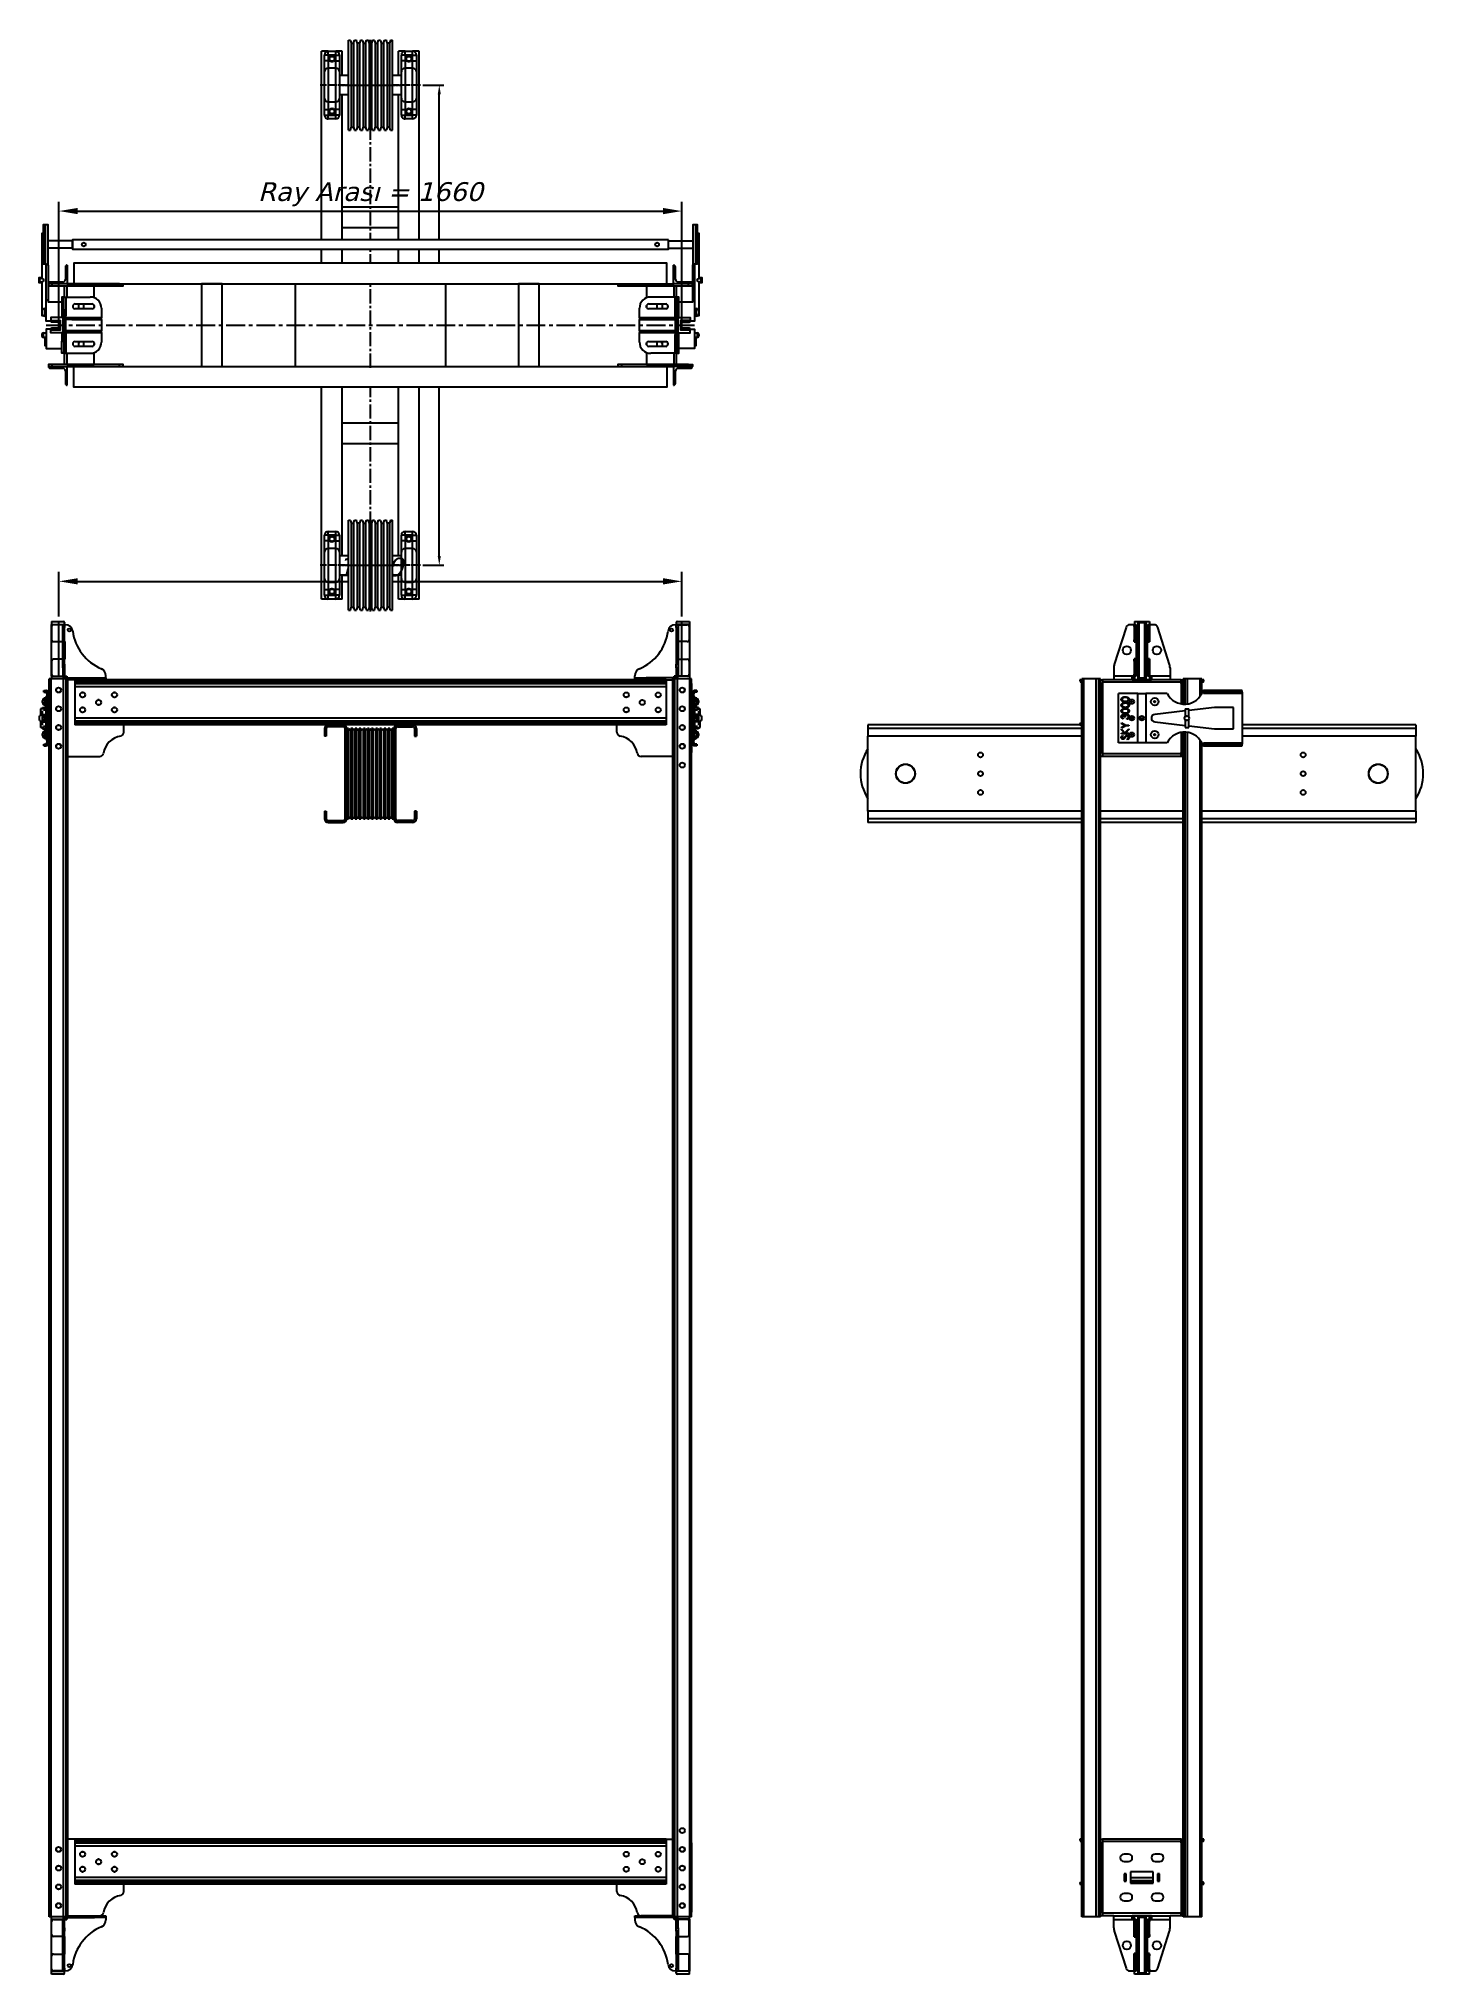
# Model space of a CAD drawing. Header units: millimetres. Extents: x 413 to 4103, y 240 to 5399.
import ezdxf

# ---------------------------------------------------------------- set-up
doc = ezdxf.new("R2010")
doc.units = ezdxf.units.MM
doc.set_wipeout_variables(frame=1)
doc.linetypes.add('CENTER2', pattern=[28.575, 19.05, -3.175, 3.175, -3.175])
doc.linetypes.add('CENTERX2', pattern=[4, 2.5, -0.5, 0.5, -0.5])
doc.layers.add('EKSEN', color=253, linetype='CENTERX2')
doc.styles.get("Standard").update_dxf_attribs({"font": 'verdanai.ttf'})
doc.dimstyles.new('DimStyleALP', dxfattribs={"dimscale": 20, "dimtxt": 2.5, "dimasz": 2.5, "dimexe": 1.25, "dimexo": 0.625, "dimtad": 1, "dimdsep": 46, "dimtxsty": 'Standard', "dimcen": 2.5, "dimclrd": 60, "dimclre": 60, "dimadec": 0, "dimazin": 0, "dimtfac": 1, "dimtofl": 0, "dimtmove": 0, "dimatfit": 3, "dimfxl": 1, "dimarcsym": 0})
doc.dimstyles.new('DimStyleALPx0.5', dxfattribs={"dimscale": 10, "dimtxt": 2.5, "dimasz": 2.5, "dimexe": 1.25, "dimexo": 0.625, "dimtad": 1, "dimdsep": 46, "dimtxsty": 'Standard', "dimcen": 2.5, "dimclrd": 60, "dimclre": 60, "dimadec": 0, "dimazin": 0, "dimtfac": 1, "dimtofl": 0, "dimtmove": 0, "dimatfit": 3, "dimfxl": 1, "dimarcsym": 0})

# ---------------------------------------------------------------- blocks, each defined once
blk = doc.blocks.new('*D13')
at = {"color": 60, "linetype": 'ByBlock', "lineweight": -2, "transparency": 16777216}
for p, q in [((-830, 3258.5), (-830, 3377.6)), ((830, 3258.5), (830, 3377.6)), ((-780, 3352.6), (780, 3352.6))]:
    blk.add_line(p, q, dxfattribs=at)
at = {"color": 60, "transparency": 16777216}
for points in [[(-780, 3361), (-780, 3344.3), (-830, 3352.6)], [(780, 3361), (780, 3344.3), (830, 3352.6)]]:
    blk.add_solid(points, dxfattribs=at)
at = {"layer": 'Defpoints', "color": 0, "transparency": 16777216}
for p in [(830, 3352.6), (-830, 3246), (830, 3246)]:
    blk.add_point(p, dxfattribs=at)
at = {"color": 0, "transparency": 16777216, "insert": (0, 3390.6), "char_height": 50, "attachment_point": 5}
blk.add_mtext('1660', dxfattribs=at)
blk = doc.blocks.new('AABBDüzPalangaSüspYan')
blk.add_wipeout([(730, 2710), (730, 2773.7), (750, 2840), (730, 2906.3), (730, 2970), (267.5, 2970), (267.5, 3061.5), (160, 3061.5), (160, 3083.5), (165, 3090), (160, 3090), (160, 3093), (110, 3093), (110, 3090), (75, 3090), (75, 3122.3), (73.6, 3131.4), (42.2, 3230), (38.6, 3235.1), (32.7, 3237), (20, 3237), (20, 3246), (-20, 3246), (-20, 3237), (-32.7, 3237), (-38.6, 3235.1), (-42.2, 3230), (-74.6, 3126.9), (-74.6, 3126.9), (-75, 3100), (-75, 3090), (-110, 3090), (-110, 3093), (-160, 3093), (-160, 3090), (-165, 3090), (-163.8, 3085.1), (-160, 3083.5), (-160, 2976.5), (-163.8, 2974.9), (-165, 2971.9), (-165, 2970), (-730, 2970), (-730, 2906.3), (-750, 2840), (-730, 2773.7), (-730, 2710), (-160, 2710), (-160, 0), (-165, 0), (-165, -1.9), (-163.8, -4.9), (-160, -6.5), (-160, -113.5), (-163.8, -115.1), (-165, -118.1), (-165, -120), (-160, -120), (-160, -207), (-110, -207), (-110, -204), (-75, -204), (-75, -236.3), (-73.6, -245.4), (-42.2, -344), (-38.6, -349.1), (-32.7, -351), (-20, -351), (-20, -360), (20, -360), (20, -351), (32.7, -351), (38.6, -349.1), (42.2, -344), (74.6, -240.9), (75, -236.3), (75, -204), (110, -204), (110, -207), (160, -207), (160, -120), (165, -120), (165, -118.1), (163.8, -115.1), (161, -113.6), (160, -113.5), (160, -6.5), (163.8, -4.9), (165, -1.9), (165, 0), (160, 0), (160, 2710)])
at = {"color": 7, "linetype": 'Continuous', "lineweight": 25}
for p, q in [((-42.2, 3230), (-73.6, 3131.4)), ((-20.5, 3237), (-32.7, 3237)), ((-20.5, 3237), (-20.5, 3191)), ((-20.3, 3237), (-15.2, 3237)), ((-20.3, 3232), (-20.3, 3237)), ((-15.2, 3232), (-20.3, 3232)), ((-20.3, 3232), (-20.3, 3197)), ((-20, 3246), (-20, 3237.5)), ((-20, 3246), (-12.2, 3246)), ((-20, 3237.5), (-15, 3237.5)), ((-15.2, 3237), (-15.2, 3232)), ((-15.2, 3232), (-15.2, 3197)), ((-15, 3237.5), (-15, 3099.5)), ((-10.3, 3244), (-12.2, 3246)), ((-12.2, 3246), (12.2, 3246)), ((-10.3, 3093), (-10.3, 3244)), ((-10.3, 3244), (-8.2, 3242)), ((-8.2, 3242), (-8.2, 3095)), ((8.2, 3242), (-8.2, 3242)), ((8.2, 3242), (10.3, 3244)), ((8.2, 3095), (8.2, 3242)), ((12.2, 3246), (10.3, 3244)), ((10.3, 3244), (10.3, 3093)), ((12.2, 3246), (20, 3246)), ((15, 3237.5), (20, 3237.5)), ((15, 3099.5), (15, 3237.5)), ((15.2, 3237), (20.2, 3237)), ((15.2, 3232), (15.2, 3237)), ((20.2, 3232), (15.2, 3232)), ((15.2, 3232), (15.2, 3197)), ((20, 3246), (20, 3237.5)), ((20.2, 3237), (20.2, 3232)), ((20.2, 3232), (20.2, 3197)), ((20.5, 3191), (20.5, 3237)), ((32.7, 3237), (20.5, 3237)), ((73.6, 3131.4), (42.2, 3230)), ((-20.5, 3191), (-15, 3191)), ((-20.3, 3197), (-15.2, 3197)), ((-20.3, 3192), (-20.3, 3197)), ((-15.2, 3192), (-20.3, 3192)), ((-20.3, 3192), (-20.3, 3191)), ((-15.2, 3197), (-15.2, 3192)), ((-15.2, 3192), (-15.2, 3191)), ((15, 3191), (20.5, 3191)), ((15.2, 3197), (20.2, 3197)), ((15.2, 3192), (15.2, 3197)), ((20.2, 3192), (15.2, 3192)), ((15.2, 3192), (15.2, 3191)), ((20.2, 3197), (20.2, 3192)), ((20.2, 3192), (20.2, 3191)), ((-75, 3122.3), (-75, 3100)), ((-75, 3100), (-75, 3090)), ((-25.5, 3100), (-75, 3100)), ((-25.5, 3090), (-25.5, 3100)), ((-20.5, 3100), (-25.5, 3100)), ((-15, 3146), (-20.5, 3146)), ((-20.5, 3146), (-20.5, 3100)), ((-20.3, 3146), (-20.3, 3145)), ((-20.3, 3145), (-15.2, 3145)), ((-20.3, 3140), (-20.3, 3145)), ((-15.2, 3140), (-20.3, 3140)), ((-20.3, 3140), (-20.3, 3105)), ((-20.3, 3105), (-15.2, 3105)), ((-20.3, 3100), (-20.3, 3105)), ((-15.2, 3100), (-20.3, 3100)), ((-20.3, 3095), (-20.3, 3100)), ((-15, 3099.5), (-20, 3099.5)), ((-20, 3099.5), (-20, 3091)), ((-15.2, 3146), (-15.2, 3145)), ((-15.2, 3145), (-15.2, 3140)), ((-15.2, 3140), (-15.2, 3105)), ((-15.2, 3105), (-15.2, 3100)), ((-15.2, 3100), (-15.2, 3099.5)), ((20.5, 3146), (15, 3146)), ((20, 3099.5), (15, 3099.5)), ((15.2, 3146), (15.2, 3145)), ((15.2, 3145), (20.2, 3145)), ((15.2, 3140), (15.2, 3145)), ((20.2, 3140), (15.2, 3140)), ((15.2, 3140), (15.2, 3105)), ((15.2, 3105), (20.2, 3105)), ((15.2, 3100), (15.2, 3105)), ((20.2, 3100), (15.2, 3100)), ((15.2, 3099.5), (15.2, 3100)), ((20, 3099.5), (20, 3091)), ((20.2, 3146), (20.2, 3145)), ((20.2, 3145), (20.2, 3140)), ((20.2, 3140), (20.2, 3105)), ((20.2, 3105), (20.2, 3100)), ((20.2, 3100), (20.2, 3095)), ((20.5, 3100), (20.5, 3146)), ((25.5, 3100), (20.5, 3100)), ((75, 3100), (25.5, 3100)), ((25.5, 3100), (25.5, 3090)), ((75, 3122.3), (75, 3100)), ((75, 3100), (75, 3090)), ((-165, 3090), (-165, 3088.1)), ((-160, 3090), (-165, 3090)), ((-161, 3083.6), (-160, 3083.5)), ((-160, -207), (-160, 3093)), ((-155, 3093), (-160, 3093)), ((-155, -207), (-155, 3093)), ((-122, 3093), (-155, 3093)), ((-122, -207), (-122, 3093)), ((-115, 3093), (-122, 3093)), ((-115, -207), (-115, 3093)), ((-110, 3093), (-115, 3093)), ((-110, -207), (-110, 3093)), ((-110, 3090), (-105, 3090)), ((-105, 3080), (-110, 3080)), ((-110, 3080), (-110, 2896)), ((-105, 3090), (-105, 3080)), ((-75, 3090), (-105, 3090)), ((105, 3083.5), (-105, 3083.5)), ((-105, 3080), (-105, 2896)), ((-25.5, 3090), (-75, 3090)), ((-10.5, 3054), (-62.5, 3054)), ((-62.5, 2922), (-62.5, 3054)), ((-25.5, 3095), (-20, 3095)), ((-25.5, 3090), (25.5, 3090)), ((-20, 3091), (-12.2, 3091)), ((-12.2, 3091), (-10.3, 3093)), ((12.2, 3091), (-12.2, 3091)), ((-10.5, 2922), (-10.5, 3054)), ((-10.5, 3054), (10.5, 3054)), ((-8.2, 3095), (-10.3, 3093)), ((-8.2, 3095), (8.2, 3095)), ((10.3, 3093), (8.2, 3095)), ((10.3, 3093), (12.2, 3091)), ((10.5, 3054), (10.5, 2922)), ((67.5, 3054), (10.5, 3054)), ((12.2, 3091), (20, 3091)), ((20, 3095), (25.5, 3095)), ((75, 3090), (25.5, 3090)), ((105, 3090), (75, 3090)), ((105, 3090), (110, 3090)), ((105, 3080), (105, 3090)), ((110, 3080), (105, 3080)), ((105, 3080), (105, 3026.1)), ((115, 3093), (110, 3093)), ((110, 3025.5), (110, 3093)), ((110, 3080), (110, 3025.5)), ((115, 3025.4), (115, 3093)), ((122, 3093), (115, 3093)), ((155, 3093), (122, 3093)), ((160, 3093), (155, 3093)), ((160, 3055), (160, 3093)), ((165, 3090), (160, 3090)), ((160, 3083.5), (161, 3083.6)), ((163.9, 3060.9), (162.3, 3060.9)), ((163.9, 3061.5), (163.9, 3057.5)), ((267.5, 3061.5), (163.9, 3061.5)), ((163.9, 3057.5), (267.5, 3057.5)), ((163.9, 3053.5), (163.9, 3057.5)), ((267.5, 3053.5), (163.9, 3053.5)), ((165, 3088.1), (165, 3090)), ((267.5, 3057.5), (267.5, 3061.5)), ((267.5, 3057.5), (267.5, 3053.5)), ((267.5, 3053.5), (267.5, 2922.5)), ((115, 3007.2), (34.2, 2997.9)), ((115, 3013), (115, 2991.3)), ((115, 3013), (125, 3013)), ((193.4, 3016.1), (125, 3008.3)), ((125, 2991.3), (125, 3013)), ((244.3, 3016.1), (193.4, 3016.1)), ((244.3, 2959.9), (244.3, 3016.1)), ((-165, 2970), (-730, 2970)), ((-730, 2970), (-730, 2960)), ((-730, 2960), (-730, 2940)), ((-165, 2971.9), (-165, 2970)), ((-165, 2970), (-160, 2970)), ((-160, 2976.5), (-161, 2976.4)), ((-54.3, 2973.8), (-54.3, 2975.8)), ((-54.3, 2975.8), (-43.8, 2969.4)), ((-45.7, 2968.5), (-54.3, 2973.8)), ((-54.3, 2963.3), (-45.7, 2968.5)), ((-43.8, 2967.6), (-54.3, 2961.2)), ((-54.3, 2961.2), (-54.3, 2963.3)), ((-54.3, 2956.5), (-54.3, 2959)), ((-54.3, 2959), (-45.3, 2949.2)), ((-46.7, 2948.1), (-54.3, 2956.5)), ((-54.3, 2948.1), (-46.7, 2948.1)), ((-54.3, 2946.3), (-54.3, 2948.1)), ((-34.3, 2946.3), (-54.3, 2946.3)), ((-51.4, 2942), (-50.2, 2940.4)), ((-49.7, 2987.6), (-49.7, 2985.8)), ((-44.3, 2990.7), (-46.4, 2990.7)), ((-45.3, 2949.2), (-34.3, 2959.8)), ((-34.3, 2957.4), (-44, 2948.1)), ((-44, 2948.1), (-34.3, 2948.1)), ((-43.8, 2969.4), (-34.3, 2969.4)), ((-34.3, 2967.6), (-43.8, 2967.6)), ((-39.7, 2985.1), (-39.7, 2986.8)), ((-34.3, 2969.4), (-34.3, 2967.6)), ((-34.3, 2959.8), (-34.3, 2957.4)), ((-34.3, 2948.1), (-34.3, 2946.3)), ((34.2, 2978.1), (115, 2968.8)), ((105, 2949.9), (105, 2896)), ((110, 2950.5), (110, 2896)), ((110, -207), (110, 2950.5)), ((115, 2984.7), (115, 2963)), ((115, 2963), (125, 2963)), ((115, -207), (115, 2950.6)), ((125, 2963), (125, 2984.7)), ((125, 2967.7), (193.4, 2959.9)), ((193.4, 2959.9), (244.3, 2959.9)), ((730, 2970), (267.5, 2970)), ((730, 2970), (730, 2960)), ((730, 2960), (730, 2940)), ((-160, 2940), (-730, 2940)), ((-730, 2740), (-730, 2940)), ((-110, 2896), (-105, 2896)), ((-105, 2896), (-105, 2886)), ((105, 2892.5), (-105, 2892.5)), ((-10.5, 2922), (-62.5, 2922)), ((-38.2, 2930.4), (-39.2, 2932.1)), ((10.5, 2922), (-10.5, 2922)), ((67.5, 2922), (10.5, 2922)), ((105, 2896), (110, 2896)), ((105, 2886), (105, 2896)), ((160, -207), (160, 2921)), ((162.3, 2915.1), (163.9, 2915.1)), ((163.9, 2922.5), (267.5, 2922.5)), ((163.9, 2918.5), (163.9, 2922.5)), ((163.9, 2918.5), (163.9, 2914.5)), ((267.5, 2918.5), (163.9, 2918.5)), ((163.9, 2914.5), (267.5, 2914.5)), ((730, 2940), (267.5, 2940)), ((267.5, 2922.5), (267.5, 2918.5)), ((267.5, 2914.5), (267.5, 2918.5)), ((730, 2740), (730, 2940)), ((-105, 2886), (-110, 2886)), ((105, 2886), (-105, 2886)), ((110, 2886), (105, 2886)), ((-730, 2740), (-730, 2720)), ((-160, 2740), (-730, 2740)), ((110, 2740), (-110, 2740)), ((730, 2740), (160, 2740)), ((730, 2740), (730, 2720)), ((-730, 2720), (-730, 2710)), ((-160, 2710), (-730, 2710)), ((110, 2710), (-110, 2710)), ((730, 2710), (160, 2710)), ((730, 2720), (730, 2710)), ((-165, 0), (-165, -1.9)), ((-160, 0), (-165, 0)), ((-110, 0), (-105, 0)), ((-105, 0), (-105, -10)), ((105, 0), (-105, 0)), ((105, 0), (110, 0)), ((105, -10), (105, 0)), ((165, 0), (160, 0)), ((165, -1.9), (165, 0)), ((-161, -6.4), (-160, -6.5)), ((-105, -10), (-110, -10)), ((-110, -10), (-110, -194)), ((105, -6.5), (-105, -6.5)), ((-105, -10), (-105, -194)), ((-35.5, -39.5), (-47.5, -39.5)), ((47.5, -39.5), (35.5, -39.5)), ((110, -10), (105, -10)), ((105, -10), (105, -194)), ((110, -10), (110, -194)), ((160, -6.5), (161, -6.4)), ((-47.5, -59.5), (-35.5, -59.5)), ((-47.4, -91.9), (-47.4, -112.2)), ((-42, -91.9), (-47.4, -91.9)), ((-42, -112.2), (-42, -91.9)), ((-30, -87), (-30, -117)), ((30, -87), (-30, -87)), ((30, -117), (30, -87)), ((35.5, -59.5), (47.5, -59.5)), ((47.4, -91.9), (42, -91.9)), ((42, -91.9), (42, -112.2)), ((47.4, -112.2), (47.4, -91.9)), ((-165, -118.1), (-165, -120)), ((-165, -120), (-160, -120)), ((-160, -113.5), (-161, -113.6)), ((-35.5, -144.5), (-47.5, -144.5)), ((-47.4, -112.2), (-42, -112.2)), ((-30, -117), (30, -117)), ((47.5, -144.5), (35.5, -144.5)), ((42, -112.2), (47.4, -112.2)), ((161, -113.6), (160, -113.5)), ((160, -120), (165, -120)), ((165, -120), (165, -118.1)), ((-110, -194), (-105, -194)), ((-105, -204), (-110, -204)), ((-105, -194), (-105, -204)), ((105, -197.5), (-105, -197.5)), ((-75, -204), (-105, -204)), ((-75, -214), (-75, -204)), ((-75, -204), (-25.5, -204)), ((-47.5, -164.5), (-35.5, -164.5)), ((-25.5, -214), (-25.5, -204)), ((25.5, -204), (-25.5, -204)), ((-20, -213.5), (-20, -205)), ((-12.2, -205), (-20, -205)), ((-10.3, -207), (-12.2, -205)), ((-12.2, -205), (12.2, -205)), ((12.2, -205), (10.3, -207)), ((20, -205), (12.2, -205)), ((20, -213.5), (20, -205)), ((25.5, -204), (25.5, -214)), ((25.5, -204), (75, -204)), ((35.5, -164.5), (47.5, -164.5)), ((75, -214), (75, -204)), ((105, -204), (75, -204)), ((105, -194), (110, -194)), ((105, -204), (105, -194)), ((110, -204), (105, -204)), ((-155, -207), (-160, -207)), ((-122, -207), (-155, -207)), ((-115, -207), (-122, -207)), ((-110, -207), (-115, -207)), ((-75, -236.3), (-75, -214)), ((-75, -214), (-25.5, -214)), ((-73.6, -245.4), (-42.2, -344)), ((-20, -209), (-25.5, -209)), ((-25.5, -214), (-20.5, -214)), ((-20.5, -214), (-20.5, -260)), ((-20.3, -214), (-20.3, -209)), ((-20.3, -214), (-15.2, -214)), ((-20.3, -219), (-20.3, -214)), ((-15.2, -219), (-20.3, -219)), ((-20.3, -254), (-20.3, -219)), ((-20.3, -254), (-15.2, -254)), ((-20.3, -259), (-20.3, -254)), ((-20, -213.5), (-15, -213.5)), ((-15.2, -213.5), (-15.2, -214)), ((-15.2, -214), (-15.2, -219)), ((-15.2, -254), (-15.2, -219)), ((-15.2, -254), (-15.2, -259)), ((-15, -213.5), (-15, -351.5)), ((-10.3, -358), (-10.3, -207)), ((-10.3, -207), (-8.2, -209)), ((-8.2, -209), (-8.2, -356)), ((8.2, -209), (-8.2, -209)), ((8.2, -209), (10.3, -207)), ((8.2, -356), (8.2, -209)), ((10.3, -207), (10.3, -358)), ((15, -213.5), (20, -213.5)), ((15, -351.5), (15, -213.5)), ((15.2, -214), (15.2, -213.5)), ((15.2, -214), (20.2, -214)), ((15.2, -219), (15.2, -214)), ((20.2, -219), (15.2, -219)), ((15.2, -254), (15.2, -219)), ((15.2, -254), (20.2, -254)), ((15.2, -259), (15.2, -254)), ((25.5, -209), (20, -209)), ((20.2, -209), (20.2, -214)), ((20.2, -214), (20.2, -219)), ((20.2, -254), (20.2, -219)), ((20.2, -254), (20.2, -259)), ((20.5, -260), (20.5, -214)), ((20.5, -214), (25.5, -214)), ((25.5, -214), (75, -214)), ((42.2, -344), (73.6, -245.4)), ((75, -236.3), (75, -214)), ((115, -207), (110, -207)), ((122, -207), (115, -207)), ((155, -207), (122, -207)), ((160, -207), (155, -207)), ((-20.5, -260), (-15, -260)), ((-15, -305), (-20.5, -305)), ((-20.5, -305), (-20.5, -351)), ((-15.2, -259), (-20.3, -259)), ((-20.3, -260), (-20.3, -259)), ((-20.3, -306), (-20.3, -305)), ((-20.3, -306), (-15.2, -306)), ((-20.3, -311), (-20.3, -306)), ((-15.2, -260), (-15.2, -259)), ((-15.2, -306), (-15.2, -305)), ((-15.2, -306), (-15.2, -311)), ((15, -260), (20.5, -260)), ((20.5, -305), (15, -305)), ((20.2, -259), (15.2, -259)), ((15.2, -260), (15.2, -259)), ((15.2, -306), (15.2, -305)), ((15.2, -306), (20.2, -306)), ((15.2, -311), (15.2, -306)), ((20.2, -260), (20.2, -259)), ((20.2, -306), (20.2, -305)), ((20.2, -306), (20.2, -311)), ((20.5, -351), (20.5, -305)), ((-32.7, -351), (-20.5, -351)), ((-15.2, -311), (-20.3, -311)), ((-20.3, -346), (-20.3, -311)), ((-20.3, -351), (-20.3, -346)), ((-20.3, -346), (-15.2, -346)), ((-15.2, -351), (-20.3, -351)), ((-20, -360), (-20, -351.5)), ((-15, -351.5), (-20, -351.5)), ((-12.2, -360), (-20, -360)), ((-15.2, -346), (-15.2, -311)), ((-15.2, -346), (-15.2, -351)), ((-12.2, -360), (-10.3, -358)), ((12.2, -360), (-12.2, -360)), ((-8.2, -356), (-10.3, -358)), ((-8.2, -356), (8.2, -356)), ((10.3, -358), (8.2, -356)), ((10.3, -358), (12.2, -360)), ((20, -360), (12.2, -360)), ((20, -351.5), (15, -351.5)), ((20.2, -311), (15.2, -311)), ((15.2, -346), (15.2, -311)), ((15.2, -346), (20.2, -346)), ((15.2, -351), (15.2, -346)), ((20.2, -351), (15.2, -351)), ((20, -360), (20, -351.5)), ((20.2, -346), (20.2, -311)), ((20.2, -346), (20.2, -351)), ((20.5, -351), (32.7, -351))]:
    blk.add_line(p, q, dxfattribs=at)
at = {"color": 8, "linetype": 'Continuous', "lineweight": 25}
for p, q in [((122, 3026), (122, 3093)), ((155, 3046.5), (155, 3093)), ((-160, 2960), (-730, 2960)), ((-6, 2988.3), (6, 2988.3)), ((122, -207), (122, 2950)), ((730, 2960), (267.5, 2960)), ((155, -207), (155, 2929.5)), ((-160, 2720), (-730, 2720)), ((110, 2720), (-110, 2720)), ((730, 2720), (160, 2720)), ((-47.4, -101.7), (-42, -101.7)), ((-30, -101.7), (30, -101.7)), ((42, -101.7), (47.4, -101.7)), ((-47.4, -109.7), (-42, -109.7)), ((-30, -109.7), (30, -109.7)), ((-30, -113.6), (30, -113.6)), ((42, -109.7), (47.4, -109.7))]:
    blk.add_line(p, q, dxfattribs=at)
at = {"color": 7, "linetype": 'Continuous', "lineweight": 25}
for centre, radius in [((-40, 3169), 11), ((40, 3169), 11), ((-26.8, 3031.9), 6), ((-26.8, 2988), 6), ((-26.8, 3031.9), 1), ((0, 2988), 6), ((34.2, 3031.9), 10), ((34.2, 3031.9), 2), ((120, 2988), 6), ((-26.8, 2944.1), 6), ((-26.8, 2988), 1), ((-26.8, 2944.1), 1), ((34.2, 2944.1), 10), ((34.2, 2944.1), 2), ((-430, 2890), 6.5), ((430, 2890), 6.5), ((-630, 2840), 25.5), ((-630, 2840), 25), ((-430, 2840), 6.5), ((430, 2840), 6.5), ((630, 2840), 25.5), ((630, 2840), 25), ((-430, 2790), 6.5), ((430, 2790), 6.5), ((-40, -283), 11), ((40, -283), 11)]:
    blk.add_circle(centre, radius, dxfattribs=at)
for centre, radius, start, end in [((-32.7, 3227), 10, 90, 162.3499), ((32.7, 3227), 10, 17.6501, 90), ((-45, 3122.3), 30, 162.3499, 180), ((45, 3122.3), 30, 0, 17.6501), ((-160.5, 3088.1), 4.5, 180, 264), ((113.5, 3076.6), 51.3, 206.1651, 342.1788), ((160.5, 3088.1), 4.5, 276, 0), ((35.3, 2988), 10, 96.5075, 263.4925), ((-160.5, 2971.9), 4.5, 96, 180), ((113.5, 2899.4), 51.3, 17.8212, 153.8349), ((-630, 2840), 120, 146.4427, 213.5573), ((630, 2840), 120, 0, 33.5573), ((630, 2840), 120, 326.4427, 0), ((-160.5, -1.9), 4.5, 180, 264), ((-47.5, -49.5), 10, 90, 270), ((-35.5, -49.5), 10, 270, 90), ((35.5, -49.5), 10, 90, 270), ((47.5, -49.5), 10, 270, 90), ((160.5, -1.9), 4.5, 276, 0), ((-160.5, -118.1), 4.5, 96, 180), ((-47.5, -154.5), 10, 90, 270), ((-35.5, -154.5), 10, 270, 90), ((35.5, -154.5), 10, 90, 270), ((47.5, -154.5), 10, 270, 90), ((160.5, -118.1), 4.5, 0, 84), ((-45, -236.3), 30, 180, 197.6501), ((45, -236.3), 30, 342.3499, 0), ((-32.7, -341), 10, 197.6501, 270), ((32.7, -341), 10, 270, 342.3499)]:
    blk.add_arc(centre, radius, start, end, dxfattribs=at)
for points, knots in [([(-54.8, 3037.9), (-54.8, 3038.5), (-54.7, 3039.7), (-53.9, 3041.3), (-52.7, 3042.6), (-50.7, 3043.9), (-47.8, 3044.7), (-45.5, 3044.8), (-44.3, 3044.8)], [0, 0, 0, 0, 0.1249244, 0.2498494, 0.3748263, 0.4999368, 0.7495444, 1, 1, 1, 1]), ([(-44.3, 3044.8), (-43.5, 3044.8), (-42, 3044.7), (-39.6, 3044.4), (-37.6, 3043.7), (-35.9, 3042.6), (-34.7, 3041.3), (-34, 3039.7), (-33.9, 3038.5), (-33.8, 3037.9)], [0, 0, 0, 0, 0.166952, 0.333828, 0.500458, 0.625466, 0.75034, 0.875172, 1, 1, 1, 1]), ([(-44.3, 3031.2), (-45.1, 3031.2), (-46.6, 3031.2), (-49, 3031.5), (-51, 3032.2), (-52.7, 3033.2), (-53.9, 3034.5), (-54.7, 3036.1), (-54.8, 3037.3), (-54.8, 3037.9)], [0, 0, 0, 0, 0.166975, 0.333875, 0.500519, 0.62554, 0.75039, 0.875199, 1, 1, 1, 1]), ([(-54.8, 3022.5), (-54.8, 3023.1), (-54.7, 3024.3), (-53.9, 3025.9), (-52.7, 3027.2), (-50.7, 3028.5), (-47.8, 3029.3), (-45.5, 3029.4), (-44.3, 3029.4)], [0, 0, 0, 0, 0.1249244, 0.2498494, 0.3748263, 0.4999368, 0.7495444, 1, 1, 1, 1]), ([(-44.3, 3015.8), (-45.1, 3015.8), (-46.6, 3015.9), (-49, 3016.2), (-51, 3016.8), (-52.7, 3017.9), (-53.9, 3019.2), (-54.7, 3020.8), (-54.8, 3021.9), (-54.8, 3022.5)], [0, 0, 0, 0, 0.166974, 0.333874, 0.500519, 0.62554, 0.750389, 0.875199, 1, 1, 1, 1]), ([(-54.8, 3007.1), (-54.8, 3007.7), (-54.7, 3008.9), (-53.9, 3010.5), (-52.7, 3011.8), (-50.7, 3013.1), (-47.8, 3013.9), (-45.5, 3014), (-44.3, 3014)], [0, 0, 0, 0, 0.124924, 0.24985, 0.374826, 0.499937, 0.749544, 1, 1, 1, 1]), ([(-44.3, 3000.4), (-45.1, 3000.4), (-46.6, 3000.5), (-49, 3000.8), (-51, 3001.4), (-52.7, 3002.5), (-53.9, 3003.8), (-54.7, 3005.4), (-54.8, 3006.5), (-54.8, 3007.1)], [0, 0, 0, 0, 0.166975, 0.333875, 0.500519, 0.62554, 0.75039, 0.875199, 1, 1, 1, 1]), ([(-54.8, 2991.8), (-54.7, 2992.6), (-54.6, 2994.2), (-53.3, 2996.1), (-51.5, 2997.4), (-50.3, 2997.5), (-49.6, 2997.6)], [0, 0, 0, 0, 0.280085, 0.559868, 0.780099, 1, 1, 1, 1]), ([(-44.3, 3043), (-45.2, 3043), (-47.1, 3042.9), (-49.3, 3042.4), (-50.9, 3041.5), (-51.9, 3040.5), (-52.6, 3039.3), (-52.7, 3038.4), (-52.8, 3038)], [0, 0, 0, 0, 0.250396, 0.500262, 0.625358, 0.750202, 0.875173, 1, 1, 1, 1]), ([(-52.8, 3038), (-52.7, 3037.5), (-52.6, 3036.6), (-51.9, 3035.4), (-51, 3034.4), (-49.3, 3033.5), (-47.1, 3033.1), (-45.2, 3033), (-44.3, 3033)], [0, 0, 0, 0, 0.12487, 0.2498319, 0.3747346, 0.4997951, 0.7495088, 1, 1, 1, 1]), ([(-44.3, 3027.6), (-45.2, 3027.6), (-47.1, 3027.5), (-49.3, 3027), (-50.9, 3026.1), (-51.9, 3025.2), (-52.6, 3023.9), (-52.7, 3023), (-52.8, 3022.6)], [0, 0, 0, 0, 0.250396, 0.500262, 0.625358, 0.750202, 0.875173, 1, 1, 1, 1]), ([(-52.8, 3022.6), (-52.7, 3022.1), (-52.6, 3021.2), (-51.9, 3020), (-51, 3019), (-49.3, 3018.1), (-47.1, 3017.7), (-45.2, 3017.6), (-44.3, 3017.6)], [0, 0, 0, 0, 0.12487, 0.2498319, 0.3747346, 0.4997951, 0.7495088, 1, 1, 1, 1]), ([(-44.3, 3012.2), (-45.2, 3012.2), (-47.1, 3012.2), (-49.3, 3011.6), (-50.9, 3010.7), (-51.9, 3009.8), (-52.6, 3008.6), (-52.7, 3007.6), (-52.8, 3007.2)], [0, 0, 0, 0, 0.250396, 0.500262, 0.625358, 0.750202, 0.875173, 1, 1, 1, 1]), ([(-52.8, 3007.2), (-52.7, 3006.7), (-52.6, 3005.8), (-51.9, 3004.6), (-51, 3003.6), (-49.3, 3002.7), (-47.1, 3002.3), (-45.2, 3002.2), (-44.3, 3002.2)], [0, 0, 0, 0, 0.12487, 0.249832, 0.374734, 0.499795, 0.749509, 1, 1, 1, 1]), ([(-49.6, 2995.8), (-50.2, 2995.7), (-51.2, 2995.5), (-52.2, 2994.3), (-52.7, 2993), (-52.8, 2992.2), (-52.8, 2991.8)], [0, 0, 0, 0, 0.277797, 0.557834, 0.778723, 1, 1, 1, 1]), ([(-49.6, 2997.6), (-49.2, 2997.6), (-48.3, 2997.5), (-46.7, 2996.8), (-46, 2995.9), (-45.5, 2995.3)], [0, 0, 0, 0, 0.280509, 0.560791, 1, 1, 1, 1]), ([(-46.4, 2990.7), (-46.4, 2991.3), (-46.5, 2992.4), (-47, 2994), (-47.8, 2995.2), (-48.8, 2995.7), (-49.4, 2995.8), (-49.6, 2995.8)], [0, 0, 0, 0, 0.250603, 0.501002, 0.749796, 0.874938, 1, 1, 1, 1]), ([(-45.5, 2995.3), (-45.3, 2995.7), (-44.8, 2996.6), (-44.1, 2997.2), (-43.8, 2997.4)], [0, 0, 0, 0, 0.559837, 1, 1, 1, 1]), ([(-39.3, 3042.2), (-40.2, 3042.5), (-41.9, 3043), (-43.6, 3043), (-44.3, 3043)], [0, 0, 0, 0, 0.559601, 1, 1, 1, 1]), ([(-44.3, 3033), (-43.4, 3033), (-41.6, 3033), (-39.3, 3033.5), (-37.7, 3034.4), (-36.7, 3035.4), (-36, 3036.6), (-35.9, 3037.5), (-35.9, 3038)], [0, 0, 0, 0, 0.250517, 0.500235, 0.6253, 0.750207, 0.875158, 1, 1, 1, 1]), ([(-33.8, 3037.9), (-33.9, 3037.3), (-33.9, 3036.1), (-34.7, 3034.5), (-35.9, 3033.2), (-37.6, 3032.2), (-39.7, 3031.6), (-42, 3031.2), (-43.5, 3031.2), (-44.3, 3031.2)], [0, 0, 0, 0, 0.124825, 0.249636, 0.374453, 0.49947, 0.666122, 0.833027, 1, 1, 1, 1]), ([(-44.3, 3029.4), (-43.5, 3029.4), (-42, 3029.4), (-39.6, 3029), (-37.6, 3028.3), (-35.9, 3027.2), (-34.7, 3025.9), (-34, 3024.3), (-33.9, 3023.1), (-33.8, 3022.5)], [0, 0, 0, 0, 0.166952, 0.333828, 0.500458, 0.625467, 0.75034, 0.875172, 1, 1, 1, 1]), ([(-39.3, 3026.9), (-40.2, 3027.1), (-41.9, 3027.6), (-43.6, 3027.6), (-44.3, 3027.6)], [0, 0, 0, 0, 0.559601, 1, 1, 1, 1]), ([(-44.3, 3017.6), (-43.4, 3017.6), (-41.6, 3017.7), (-39.3, 3018.1), (-37.7, 3019), (-36.7, 3020), (-36, 3021.2), (-35.9, 3022.1), (-35.9, 3022.6)], [0, 0, 0, 0, 0.250517, 0.500235, 0.6253, 0.750207, 0.875158, 1, 1, 1, 1]), ([(-33.8, 3022.5), (-33.9, 3021.9), (-33.9, 3020.8), (-34.7, 3019.2), (-35.9, 3017.9), (-37.6, 3016.8), (-39.7, 3016.2), (-42, 3015.9), (-43.5, 3015.8), (-44.3, 3015.8)], [0, 0, 0, 0, 0.124826, 0.249636, 0.374453, 0.49947, 0.666122, 0.833027, 1, 1, 1, 1]), ([(-44.3, 3014), (-43.5, 3014), (-42, 3014), (-39.6, 3013.6), (-37.6, 3012.9), (-35.9, 3011.8), (-34.7, 3010.5), (-34, 3008.9), (-33.9, 3007.7), (-33.8, 3007.1)], [0, 0, 0, 0, 0.166952, 0.333827, 0.500458, 0.625466, 0.75034, 0.875172, 1, 1, 1, 1]), ([(-39.3, 3011.5), (-40.2, 3011.7), (-41.9, 3012.2), (-43.6, 3012.2), (-44.3, 3012.2)], [0, 0, 0, 0, 0.559601, 1, 1, 1, 1]), ([(-44.3, 3002.2), (-43.4, 3002.2), (-41.6, 3002.3), (-39.3, 3002.7), (-37.7, 3003.6), (-36.7, 3004.6), (-36, 3005.8), (-35.9, 3006.7), (-35.9, 3007.2)], [0, 0, 0, 0, 0.250517, 0.500235, 0.6253, 0.750207, 0.875158, 1, 1, 1, 1]), ([(-33.8, 3007.1), (-33.9, 3006.5), (-33.9, 3005.4), (-34.7, 3003.8), (-35.9, 3002.5), (-37.6, 3001.5), (-39.7, 3000.8), (-42, 3000.5), (-43.5, 3000.4), (-44.3, 3000.4)], [0, 0, 0, 0, 0.1248253, 0.2496355, 0.3744532, 0.4994701, 0.6661214, 0.8330266, 1, 1, 1, 1]), ([(-40.1, 2996.8), (-40.4, 2996.8), (-41.1, 2996.8), (-42.4, 2996.1), (-43.6, 2994.8), (-44.2, 2992.8), (-44.3, 2991.4), (-44.3, 2990.7)], [0, 0, 0, 0, 0.125229, 0.250499, 0.499262, 0.749061, 1, 1, 1, 1]), ([(-43.8, 2997.4), (-43.2, 2997.8), (-42.1, 2998.5), (-40.8, 2998.6), (-40.3, 2998.6)], [0, 0, 0, 0, 0.559459, 1, 1, 1, 1]), ([(-40.3, 2998.6), (-39.6, 2998.6), (-38.3, 2998.5), (-36.5, 2997.5), (-35, 2996.1), (-34, 2994), (-33.9, 2992.5), (-33.8, 2991.7)], [0, 0, 0, 0, 0.186645, 0.373409, 0.560059, 0.77992, 1, 1, 1, 1]), ([(-35.9, 2991.8), (-35.9, 2992.4), (-36, 2993.8), (-37, 2995.5), (-38.5, 2996.6), (-39.5, 2996.8), (-40.1, 2996.8)], [0, 0, 0, 0, 0.280589, 0.560141, 0.780308, 1, 1, 1, 1]), ([(-35.9, 3038), (-35.9, 3038.5), (-36.1, 3039.6), (-37, 3040.9), (-38.1, 3041.8), (-38.9, 3042.1), (-39.3, 3042.2)], [0, 0, 0, 0, 0.2793939, 0.5591671, 0.7794546, 1, 1, 1, 1]), ([(-35.9, 3022.6), (-35.9, 3023.1), (-36.1, 3024.2), (-37, 3025.5), (-38.1, 3026.4), (-38.9, 3026.7), (-39.3, 3026.9)], [0, 0, 0, 0, 0.2793939, 0.5591671, 0.7794546, 1, 1, 1, 1]), ([(-35.9, 3007.2), (-35.9, 3007.7), (-36.1, 3008.8), (-37, 3010.1), (-38.1, 3011), (-38.9, 3011.3), (-39.3, 3011.5)], [0, 0, 0, 0, 0.279394, 0.559167, 0.779455, 1, 1, 1, 1]), ([(-49.7, 2985.8), (-50.5, 2986.1), (-52, 2986.5), (-53.7, 2988), (-54.7, 2989.9), (-54.8, 2991.1), (-54.8, 2991.8)], [0, 0, 0, 0, 0.280288, 0.559679, 0.779747, 1, 1, 1, 1]), ([(-54.8, 2936.6), (-54.8, 2937.3), (-54.7, 2938.5), (-53.5, 2940.4), (-52.2, 2941.4), (-51.4, 2942)], [0, 0, 0, 0, 0.279803, 0.55949, 1, 1, 1, 1]), ([(-52.8, 2991.8), (-52.7, 2991.3), (-52.7, 2990.2), (-51.9, 2989), (-50.8, 2988.1), (-50.1, 2987.8), (-49.7, 2987.6)], [0, 0, 0, 0, 0.280007, 0.559167, 0.779389, 1, 1, 1, 1]), ([(-45.7, 2937.5), (-45.2, 2938.1), (-44.3, 2939.4), (-42.8, 2940.9), (-41, 2942), (-39.8, 2942.2), (-39.2, 2942.2)], [0, 0, 0, 0, 0.280513, 0.560698, 0.780549, 1, 1, 1, 1]), ([(-33.8, 2991.7), (-33.8, 2991.1), (-33.9, 2989.9), (-34.6, 2988.2), (-35.8, 2986.7), (-37.6, 2985.5), (-39, 2985.2), (-39.7, 2985.1)], [0, 0, 0, 0, 0.1868273, 0.37341, 0.5599768, 0.7797539, 1, 1, 1, 1]), ([(-39.7, 2986.8), (-39.1, 2987), (-38.1, 2987.4), (-37.3, 2988.1), (-36.9, 2988.4)], [0, 0, 0, 0, 0.560694, 1, 1, 1, 1]), ([(-39.2, 2942.2), (-38.4, 2942.1), (-36.8, 2941.9), (-35, 2940.3), (-34, 2938.4), (-33.9, 2937.2), (-33.8, 2936.5)], [0, 0, 0, 0, 0.279159, 0.559073, 0.779432, 1, 1, 1, 1]), ([(-36.9, 2988.4), (-36.6, 2989), (-35.9, 2990), (-35.9, 2991.2), (-35.9, 2991.8)], [0, 0, 0, 0, 0.558702, 1, 1, 1, 1]), ([(-50.2, 2931.7), (-50.9, 2931.8), (-52.3, 2932), (-53.8, 2933.3), (-54.7, 2935), (-54.8, 2936.1), (-54.8, 2936.6)], [0, 0, 0, 0, 0.279476, 0.558804, 0.779358, 1, 1, 1, 1]), ([(-50.2, 2940.4), (-50.6, 2940.1), (-51.3, 2939.5), (-52.2, 2938.6), (-52.7, 2937.5), (-52.8, 2936.8), (-52.8, 2936.4)], [0, 0, 0, 0, 0.28046, 0.560466, 0.780177, 1, 1, 1, 1]), ([(-52.8, 2936.4), (-52.8, 2936), (-52.7, 2935.2), (-52.1, 2934.2), (-51.2, 2933.6), (-50.6, 2933.5), (-50.3, 2933.5)], [0, 0, 0, 0, 0.280299, 0.559831, 0.779901, 1, 1, 1, 1]), ([(-50.3, 2933.5), (-50, 2933.5), (-49.4, 2933.6), (-48.5, 2934), (-48, 2934.5), (-47.7, 2934.8)], [0, 0, 0, 0, 0.279818, 0.559809, 1, 1, 1, 1]), ([(-47.1, 2932.8), (-47.6, 2932.5), (-48.6, 2931.9), (-49.7, 2931.8), (-50.2, 2931.7)], [0, 0, 0, 0, 0.559821, 1, 1, 1, 1]), ([(-47.7, 2934.8), (-47.3, 2935.3), (-46.6, 2936.2), (-46, 2937.1), (-45.7, 2937.5)], [0, 0, 0, 0, 0.559905, 1, 1, 1, 1]), ([(-44.4, 2936.1), (-44.9, 2935.5), (-45.7, 2934.3), (-46.7, 2933.3), (-47.1, 2932.8)], [0, 0, 0, 0, 0.560414, 1, 1, 1, 1]), ([(-41.2, 2939.7), (-41.9, 2939.1), (-43, 2938), (-44, 2936.7), (-44.4, 2936.1)], [0, 0, 0, 0, 0.559509, 1, 1, 1, 1]), ([(-39.2, 2940.4), (-39.6, 2940.4), (-40.4, 2940.3), (-41, 2939.9), (-41.2, 2939.7)], [0, 0, 0, 0, 0.559024, 1, 1, 1, 1]), ([(-35.9, 2936.5), (-35.9, 2937.1), (-36, 2938.1), (-36.8, 2939.4), (-38, 2940.3), (-38.8, 2940.4), (-39.2, 2940.4)], [0, 0, 0, 0, 0.280164, 0.560017, 0.780088, 1, 1, 1, 1]), ([(-39.2, 2932.1), (-38.7, 2932.4), (-37.8, 2933), (-36.7, 2934), (-36, 2935.2), (-35.9, 2936.1), (-35.9, 2936.5)], [0, 0, 0, 0, 0.280456, 0.560512, 0.780377, 1, 1, 1, 1]), ([(-33.8, 2936.5), (-33.9, 2935.8), (-34, 2934.3), (-35.2, 2932.5), (-36.7, 2931.3), (-37.7, 2930.7), (-38.2, 2930.4)], [0, 0, 0, 0, 0.27947, 0.558883, 0.779312, 1, 1, 1, 1])]:
    blk.add_open_spline(points, degree=3, knots=knots, dxfattribs=at)
blk = doc.blocks.new('*U16')
at = {"layer": 'EKSEN', "color": 0, "linetype": 'CENTER2', "ltscale": 2, "transparency": 16777216}
blk.add_line((133.5, 0), (-133.5, 0), dxfattribs=at)
blk = doc.blocks.new('*U17')
at = {"layer": 'EKSEN', "color": 0, "linetype": 'CENTER2', "transparency": 16777216}
blk.add_line((133.5, 0), (-133.5, 0), dxfattribs=at)
blk = doc.blocks.new('*U18')
at = {"layer": 'EKSEN', "color": 0, "linetype": 'CENTER2', "transparency": 16777216}
blk.add_line((133.5, 0), (-133.5, 0), dxfattribs=at)
blk = doc.blocks.new('*U1')
at = {"color": 2}
blk.add_wipeout([(0, -58.5), (-120, -58.5), (-120, -53.5), (-112, -51), (-112, -45), (-120, -42.5), (-120, -37.5), (-112, -35), (-112, -29), (-120, -26.5), (-120, -21.5), (-112, -19), (-112, -13), (-120, -10.5), (-120, -5.5), (-112, -3), (-112, 3), (-120, 5.5), (-120, 10.5), (-112, 13), (-112, 19), (-120, 21.5), (-120, 26.5), (-112, 29), (-112, 35), (-120, 37.5), (-120, 42.5), (-112, 45), (-112, 51), (-120, 53.5), (-120, 58.5), (0, 58.5), (120, 58.5), (120, 53.5), (112, 51), (112, 45), (120, 42.5), (120, 37.5), (112, 35), (112, 29), (120, 26.5), (120, 21.5), (112, 19), (112, 13), (120, 10.5), (120, 5.5), (112, 3), (112, -3), (120, -5.5), (120, -10.5), (112, -13), (112, -19), (120, -21.5), (120, -26.5), (112, -29), (112, -35), (120, -37.5), (120, -42.5), (112, -45), (112, -51), (120, -53.5), (120, -58.5)], dxfattribs=at)
for p, q in [((-120, 58.5), (-120, 53.5)), ((-120, 58.5), (120, 58.5)), ((-120, 53.5), (-112, 51)), ((120, 53.5), (112, 51)), ((120, 58.5), (120, 53.5)), ((-112, 45), (-120, 42.5)), ((-120, 42.5), (-120, 37.5)), ((-112, 35), (-120, 37.5)), ((-120, 26.5), (-112, 29)), ((-120, 26.5), (-120, 21.5)), ((-120, 21.5), (-112, 19)), ((-112, 13), (-120, 10.5)), ((-120, 10.5), (-120, 5.5)), ((-112, 3), (-120, 5.5)), ((-112, 51), (-112, 45)), ((112, 51), (-112, 51)), ((112, 45), (-112, 45)), ((-112, 29), (-112, 35)), ((112, 35), (-112, 35)), ((112, 29), (-112, 29)), ((-112, 19), (-112, 13)), ((112, 19), (-112, 19)), ((112, 13), (-112, 13)), ((-112, -3), (-112, 3)), ((112, 3), (-112, 3)), ((112, 51), (112, 45)), ((112, 45), (120, 42.5)), ((112, 35), (120, 37.5)), ((112, 29), (112, 35)), ((120, 26.5), (112, 29)), ((120, 21.5), (112, 19)), ((112, 19), (112, 13)), ((112, 13), (120, 10.5)), ((112, 3), (120, 5.5)), ((112, -3), (112, 3)), ((120, 42.5), (120, 37.5)), ((120, 26.5), (120, 21.5)), ((120, 10.5), (120, 5.5)), ((-120, -5.5), (-112, -3)), ((-120, -5.5), (-120, -10.5)), ((-120, -10.5), (-112, -13)), ((-112, -19), (-120, -21.5)), ((-120, -21.5), (-120, -26.5)), ((-120, -21.5), (-120, -26.5)), ((-120, -26.5), (-112, -29)), ((-112, -35), (-120, -37.5)), ((-120, -37.5), (-120, -42.5)), ((-112, -45), (-120, -42.5)), ((-120, -53.5), (-112, -51)), ((112, -3), (-112, -3)), ((-112, -13), (-112, -19)), ((112, -13), (-112, -13)), ((112, -19), (-112, -19)), ((-112, -29), (-112, -35)), ((112, -29), (-112, -29)), ((112, -35), (-112, -35)), ((-112, -51), (-112, -45)), ((112, -45), (-112, -45)), ((112, -51), (-112, -51)), ((120, -5.5), (112, -3)), ((120, -10.5), (112, -13)), ((112, -13), (112, -19)), ((112, -19), (120, -21.5)), ((120, -26.5), (112, -29)), ((112, -29), (112, -35)), ((112, -35), (120, -37.5)), ((112, -45), (120, -42.5)), ((112, -51), (112, -45)), ((120, -53.5), (112, -51)), ((120, -5.5), (120, -10.5)), ((120, -21.5), (120, -26.5)), ((120, -37.5), (120, -42.5)), ((-120, -53.5), (-120, -58.5)), ((-120, -53.5), (-120, -58.5)), ((-120, -58.5), (120, -58.5)), ((120, -53.5), (120, -58.5))]:
    blk.add_line(p, q, dxfattribs=at)
at = {"layer": 'EKSEN'}
for p, q in [((0, 83.5), (0, -83.5)), ((-120, 0), (120, 0))]:
    blk.add_line(p, q, dxfattribs=at)
blk = doc.blocks.new('*D19')
at = {"color": 60, "linetype": 'ByBlock', "lineweight": -2, "transparency": 16777216}
for p, q in [((139.7, 640), (196, 640)), ((183.5, -615), (183.5, 615)), ((139.7, -640), (196, -640))]:
    blk.add_line(p, q, dxfattribs=at)
at = {"color": 60, "transparency": 16777216}
for points in [[(179.3, 615), (187.7, 615), (183.5, 640)], [(179.3, -615), (187.7, -615), (183.5, -640)]]:
    blk.add_solid(points, dxfattribs=at)
at = {"layer": 'Defpoints', "color": 0, "transparency": 16777216}
for p in [(133.5, 640), (183.5, 640), (133.5, -640)]:
    blk.add_point(p, dxfattribs=at)
at = {"color": 0, "transparency": 16777216, "insert": (164.2, 0), "char_height": 25, "attachment_point": 5, "rotation": 90}
blk.add_mtext('1280', dxfattribs=at)
blk = doc.blocks.new('*D22')
at = {"color": 60, "linetype": 'ByBlock', "lineweight": -2, "transparency": 16777216}
for p, q in [((-830, 12.5), (-830, 329.1)), ((830, 12.5), (830, 329.1)), ((-780, 304.1), (780, 304.1))]:
    blk.add_line(p, q, dxfattribs=at)
at = {"color": 60, "transparency": 16777216}
for points in [[(-780, 312.4), (-780, 295.8), (-830, 304.1)], [(780, 312.4), (780, 295.8), (830, 304.1)]]:
    blk.add_solid(points, dxfattribs=at)
at = {"layer": 'Defpoints', "color": 0, "transparency": 16777216}
for p in [(830, 304.1), (-830, 0), (830, 0)]:
    blk.add_point(p, dxfattribs=at)
at = {"color": 0, "transparency": 16777216, "insert": (0, 349), "char_height": 50, "attachment_point": 5}
blk.add_mtext('Ray Arası = 1660', dxfattribs=at)
blk = doc.blocks.new('*U21')
at = {"layer": 'EKSEN', "color": 0, "linetype": 'CENTER2', "ltscale": 2, "transparency": 16777216}
blk.add_line((0, -113.5), (0, 113.5), dxfattribs=at)
blk = doc.blocks.new('AABBDüzPalangaSüspÖn')
at = {"color": 7, "linetype": 'Continuous', "lineweight": 25}
for p, q in [((-850, 3246), (-850, 3237.5)), ((-850, 3246), (-818, 3246)), ((-850, 3237.5), (-818, 3237.5)), ((-850, 3099.5), (-850, 3237.5)), ((-849.5, 3232), (-849.5, 3197)), ((-820, 3237), (-844.5, 3237)), ((-820, 3237.5), (-820, 3237)), ((-820, 3237), (-815, 3237)), ((-820, 3230.032), (-820, 3237)), ((-815, 3230.032), (-820, 3230.032)), ((-820, 3131.438), (-820, 3230.032)), ((-815, 3243), (-815, 3240.5)), ((-813.142, 3237), (-815, 3237)), ((-815, 3237), (-815, 3230.032)), ((-815, 3131.438), (-815, 3230.032)), ((813.141, 3237), (815, 3237)), ((815, 3243), (815, 3240.5)), ((815, 3237), (820, 3237)), ((815, 3230.032), (815, 3237)), ((820, 3230.032), (815, 3230.032)), ((815, 3230.032), (815, 3131.438)), ((818, 3246), (850, 3246)), ((850, 3237.5), (818, 3237.5)), ((820, 3237), (820, 3237.5)), ((820, 3237), (844.5, 3237)), ((820, 3237), (820, 3230.032)), ((820, 3230.032), (820, 3131.438)), ((849.5, 3232), (849.5, 3197)), ((850, 3246), (850, 3237.5)), ((850, 3237.5), (850, 3099.5)), ((-844.5, 3192), (-820, 3192)), ((-815, 3192), (-814.5, 3192)), ((-814.5, 3192), (-814.5, 3145)), ((815, 3192), (814.5, 3192)), ((814.5, 3192), (814.5, 3145)), ((844.5, 3192), (820, 3192)), ((-850, 3099.5), (-819.987, 3099.5)), ((-850, 3099.5), (-850, 3093)), ((-849.5, 3140), (-849.5, 3105)), ((-820, 3145), (-844.5, 3145)), ((-844.5, 3100), (-820, 3100)), ((-820, 3131.438), (-815, 3131.438)), ((-820, 3122.342), (-820, 3131.438)), ((-815, 3122.342), (-820, 3122.342)), ((-820, 3122.342), (-820, 3100)), ((-820, 3100), (-820, 3099.5)), ((-820, 3100), (-815, 3100)), ((-814.5, 3145), (-815, 3145)), ((-815, 3131.438), (-815, 3122.342)), ((-815, 3122.342), (-815, 3100)), ((-815, 3100), (-809.5, 3100)), ((-705, 3095), (-705, 3101.118)), ((705, 3095), (705, 3101.118)), ((815, 3100), (809.5, 3100)), ((814.5, 3145), (815, 3145)), ((815, 3131.438), (820, 3131.438)), ((815, 3122.342), (815, 3131.438)), ((820, 3122.342), (815, 3122.342)), ((815, 3122.342), (815, 3100)), ((815, 3100), (820, 3100)), ((850, 3099.5), (819.988, 3099.5)), ((820, 3145), (844.5, 3145)), ((820, 3131.438), (820, 3122.342)), ((820, 3122.342), (820, 3100)), ((820, 3099.5), (820, 3100)), ((844.5, 3100), (820, 3100)), ((849.5, 3140), (849.5, 3105)), ((850, 3099.5), (850, 3093)), ((-870, 3057.5), (-870, 3061.5)), ((-870, 3061.5), (-865, 3061.5)), ((-870, 3057.5), (-866, 3057.5)), ((-865, 3045.564), (-862, 3045.564)), ((-865, 3045.564), (-865, 3044.282)), ((-865, 3044.282), (-862, 3044.282)), ((-862, 3054), (-862, 3060.916)), ((-862, 3054), (-862, 2922)), ((-856, 3054), (-862, 3054)), ((-856, -207), (-856, 3093)), ((-851, 3093), (-856, 3093)), ((-856, 3080), (-856, 2896)), ((-851, -207), (-851, 3093)), ((-818, 3093), (-851, 3093)), ((-818, -207), (-818, 3093)), ((-811, 3093), (-818, 3093)), ((-811, -207), (-811, 3093)), ((-806, 3093), (-811, 3093)), ((-810, 3095), (-735, 3095)), ((-806, -207), (-806, 3093)), ((-788, 3090), (-806, 3090)), ((788, 3090), (-788, 3090)), ((-788, 3090), (-788, 3088.111)), ((788, 3088.111), (-788, 3088.111)), ((-788, 3088.111), (-788, 3083.636)), ((788, 3083.636), (-788, 3083.636)), ((-788, 3083.636), (-788, 3079.694)), ((788, 3079.694), (-788, 3079.694)), ((-788, 3079.694), (-788, 3071.737)), ((788, 3071.737), (-788, 3071.737)), ((-788, 3071.737), (-788, 2988.262)), ((-765.18, 3056.5), (-768.82, 3056.5)), ((-735, 3090), (-735, 3095)), ((-735, 3095), (-705, 3095)), ((-705, 3095), (-705, 3090)), ((-680.18, 3056.5), (-683.82, 3056.5)), ((680.18, 3056.5), (683.82, 3056.5)), ((705, 3090), (705, 3095)), ((705, 3095), (735, 3095)), ((735, 3095), (735, 3090)), ((810, 3095), (735, 3095)), ((765.18, 3056.5), (768.82, 3056.5)), ((788, 3090), (806, 3090)), ((788, 3090), (788, 3088.111)), ((788, 3088.111), (788, 3083.636)), ((788, 3083.636), (788, 3079.694)), ((788, 3079.694), (788, 3071.737)), ((788, 3071.737), (788, 2988.262)), ((806, -207), (806, 3093)), ((811, 3093), (806, 3093)), ((811, -207), (811, 3093)), ((818, 3093), (811, 3093)), ((818, -207), (818, 3093)), ((851, 3093), (818, 3093)), ((851, -207), (851, 3093)), ((856, 3093), (851, 3093)), ((856, -207), (856, 3093)), ((856, 3080), (856, 2896)), ((856, 3054), (862, 3054)), ((862, 3054), (862, 3060.916)), ((862, 2922), (862, 3054)), ((865, 3044.795), (862, 3044.795)), ((870, 3061.5), (865, 3061.5)), ((870, 3057.5), (866, 3057.5)), ((870, 3061.5), (870, 3057.5)), ((-879, 2994), (-882, 2994)), ((-882, 2982), (-882, 2994)), ((-879, 3013), (-879, 2994)), ((-869, 3013), (-879, 3013)), ((-874, 3032.9), (-874, 3033.9)), ((-874, 3030.9), (-874, 3032.9)), ((-874, 3029.9), (-874, 3030.9)), ((-874, 3016.096), (-862, 3016.096)), ((-874, 3013), (-874, 3016.096)), ((-874, 2997.935), (-874, 3007.153)), ((-874, 2997.935), (-862, 2997.935)), ((-874, 2989), (-874, 2997.935)), ((-865, 3037.9), (-869, 3037.9)), ((-869, 3025.9), (-865, 3025.9)), ((-869, 3007.724), (-869, 3013)), ((-862, 2994), (-869, 2994)), ((-865, 3041.9), (-866, 3041.9)), ((-866, 3021.9), (-865, 3021.9)), ((-865, 3039.354), (-862, 3039.354)), ((-865, 3034.026), (-862, 3034.026)), ((-865, 3033.769), (-862, 3033.769)), ((-865, 3029.667), (-865, 3027.872)), ((-865, 3029.667), (-862, 3029.667)), ((-865, 3027.872), (-862, 3027.872)), ((-865, 3027.872), (-865, 3019.534)), ((-865, 3019.534), (-862, 3019.534)), ((-865, 3019.534), (-865, 3016.974)), ((-865, 3016.974), (-862, 3016.974)), ((-865, 3016.974), (-865, 3016.205)), ((-865, 3016.205), (-862, 3016.205)), ((-865, 3014.795), (-865, 3012.74)), ((-865, 3014.795), (-862, 3014.795)), ((-865, 3012.74), (-865, 3007.483)), ((-865, 3012.74), (-862, 3012.74)), ((-865, 3007.483), (-862, 3007.483)), ((-865, 3007.483), (-865, 3002.235)), ((-865, 3002.235), (-862, 3002.235)), ((-865, 3002.235), (-865, 3000.179)), ((-865, 3000.179), (-862, 3000.179)), ((-768.82, 3043.5), (-765.18, 3043.5)), ((-765.18, 3016.5), (-768.82, 3016.5)), ((-768.82, 3003.5), (-765.18, 3003.5)), ((-722.68, 3036.5), (-726.32, 3036.5)), ((-726.32, 3023.5), (-722.68, 3023.5)), ((-683.82, 3043.5), (-680.18, 3043.5)), ((-680.18, 3016.5), (-683.82, 3016.5)), ((-683.82, 3003.5), (-680.18, 3003.5)), ((683.82, 3043.5), (680.18, 3043.5)), ((680.18, 3016.5), (683.82, 3016.5)), ((683.82, 3003.5), (680.18, 3003.5)), ((722.68, 3036.5), (726.32, 3036.5)), ((726.32, 3023.5), (722.68, 3023.5)), ((768.82, 3043.5), (765.18, 3043.5)), ((765.18, 3016.5), (768.82, 3016.5)), ((768.82, 3003.5), (765.18, 3003.5)), ((865, 3037.892), (862, 3037.892)), ((865, 3031.205), (862, 3031.205)), ((865, 3029.41), (862, 3029.41)), ((865, 3022.507), (862, 3022.507)), ((865, 3015.82), (862, 3015.82)), ((865, 3014.026), (862, 3014.026)), ((865, 3007.123), (862, 3007.123)), ((865, 3000.436), (862, 3000.436)), ((865, 2998.641), (862, 2998.641)), ((865, 2997.615), (862, 2997.615)), ((866, 3041.9), (865, 3041.9)), ((869, 3037.9), (865, 3037.9)), ((865, 3025.9), (869, 3025.9)), ((865, 3021.9), (866, 3021.9)), ((874, 3016.096), (865, 3016.096)), ((869, 2994), (865, 2994)), ((869, 3013), (869, 3007.724)), ((869, 3013), (879, 3013)), ((874, 3033.9), (874, 3032.9)), ((874, 3032.9), (874, 3030.9)), ((874, 3030.9), (874, 3029.9)), ((874, 3016.096), (874, 3013)), ((874, 3007.153), (874, 2997.935)), ((874, 2997.935), (874, 2989)), ((879, 2994), (879, 3013)), ((882, 2994), (879, 2994)), ((882, 2994), (882, 2982)), ((-882, 2982), (-879, 2982)), ((-879, 2982), (-879, 2963)), ((-869, 2963), (-879, 2963)), ((-874, 2987), (-874, 2989)), ((-874, 2978.064), (-874, 2987)), ((-874, 2968.847), (-874, 2978.064)), ((-874, 2959.903), (-874, 2963)), ((-874, 2959.903), (-865, 2959.903)), ((-874, 2945.1), (-874, 2946.1)), ((-874, 2943.1), (-874, 2945.1)), ((-874, 2942.1), (-874, 2943.1)), ((-869, 2982), (-865, 2982)), ((-869, 2963), (-869, 2968.276)), ((-865, 2950.1), (-869, 2950.1)), ((-865, 2954.1), (-866, 2954.1)), ((-865, 2990.949), (-862, 2990.949)), ((-865, 2990.949), (-865, 2990.354)), ((-865, 2990.179), (-862, 2990.179)), ((-865, 2984.226), (-862, 2984.226)), ((-865, 2978.385), (-862, 2978.385)), ((-865, 2977.359), (-862, 2977.359)), ((-865, 2975.564), (-862, 2975.564)), ((-865, 2968.877), (-862, 2968.877)), ((-865, 2961.974), (-862, 2961.974)), ((-865, 2960.179), (-862, 2960.179)), ((-865, 2953.493), (-862, 2953.493)), ((-865, 2946.59), (-862, 2946.59)), ((-865, 2944.795), (-862, 2944.795)), ((788, 2988.262), (-788, 2988.262)), ((-788, 2988.262), (-788, 2980.306)), ((788, 2980.306), (-788, 2980.306)), ((-788, 2980.306), (-788, 2976.364)), ((788, 2976.364), (-788, 2976.364)), ((-788, 2976.364), (-788, 2971.889)), ((788, 2971.889), (-788, 2971.889)), ((-788, 2971.889), (-788, 2970)), ((-112.5, 2970), (-788, 2970)), ((-657, 2950.226), (-657, 2970)), ((-117.5, 2960), (-122.5, 2960)), ((-122.5, 2960), (-122.5, 2940)), ((-117.5, 2960), (-117.5, 2940)), ((-112.5, 2970), (-112.5, 2965)), ((-72.5, 2970), (-112.5, 2970)), ((-72.5, 2965), (-112.5, 2965)), ((-72.5, 2965), (-72.5, 2970)), ((72.5, 2970), (-72.5, 2970)), ((-62.5, 2960), (-67.5, 2960)), ((-67.5, 2720), (-67.5, 2960)), ((-58.25, 2960), (-62.5, 2960)), ((-62.5, 2906.332), (-62.5, 2960)), ((-58.25, 2720), (-58.25, 2960)), ((-47.25, 2960), (-51.75, 2960)), ((-51.75, 2720), (-51.75, 2960)), ((-47.25, 2720), (-47.25, 2960)), ((-36.25, 2960), (-40.75, 2960)), ((-40.75, 2720), (-40.75, 2960)), ((-36.25, 2720), (-36.25, 2960)), ((-25.25, 2960), (-29.75, 2960)), ((-29.75, 2720), (-29.75, 2960)), ((-25.25, 2720), (-25.25, 2960)), ((-14.25, 2960), (-18.75, 2960)), ((-18.75, 2720), (-18.75, 2960)), ((-14.25, 2720), (-14.25, 2960)), ((-3.25, 2960), (-7.75, 2960)), ((-7.75, 2720), (-7.75, 2960)), ((-3.25, 2720), (-3.25, 2960)), ((7.75, 2960), (3.25, 2960)), ((3.25, 2720), (3.25, 2960)), ((7.75, 2720), (7.75, 2960)), ((18.75, 2960), (14.25, 2960)), ((14.25, 2720), (14.25, 2960)), ((18.75, 2720), (18.75, 2960)), ((29.75, 2960), (25.25, 2960)), ((25.25, 2720), (25.25, 2960)), ((29.75, 2720), (29.75, 2960)), ((40.75, 2960), (36.25, 2960)), ((36.25, 2720), (36.25, 2960)), ((40.75, 2720), (40.75, 2960)), ((51.75, 2960), (47.25, 2960)), ((47.25, 2720), (47.25, 2960)), ((51.75, 2720), (51.75, 2960)), ((62.5, 2960), (58.25, 2960)), ((58.25, 2720), (58.25, 2960)), ((67.5, 2960), (62.5, 2960)), ((62.5, 2906.332), (62.5, 2960)), ((67.5, 2720), (67.5, 2960)), ((72.5, 2970), (72.5, 2965)), ((72.5, 2970), (112.5, 2970)), ((72.5, 2965), (112.5, 2965)), ((112.5, 2965), (112.5, 2970)), ((788, 2970), (112.5, 2970)), ((122.5, 2960), (117.5, 2960)), ((117.5, 2960), (117.5, 2940)), ((122.5, 2960), (122.5, 2940)), ((657, 2950.226), (657, 2970)), ((788, 2988.262), (788, 2980.306)), ((788, 2980.306), (788, 2976.364)), ((788, 2976.364), (788, 2971.889)), ((788, 2971.889), (788, 2970)), ((865, 2991.774), (862, 2991.774)), ((865, 2985.82), (862, 2985.82)), ((865, 2985.051), (862, 2985.051)), ((862, 2982), (869, 2982)), ((874, 2978.064), (862, 2978.064)), ((865, 2975.82), (862, 2975.82)), ((865, 2973.765), (862, 2973.765)), ((865, 2968.517), (862, 2968.517)), ((865, 2963.26), (862, 2963.26)), ((865, 2961.205), (862, 2961.205)), ((874, 2959.903), (862, 2959.903)), ((865, 2959.795), (862, 2959.795)), ((865, 2959.026), (862, 2959.026)), ((865, 2956.465), (862, 2956.465)), ((865, 2948.128), (862, 2948.128)), ((865, 2946.333), (862, 2946.333)), ((865, 2942.231), (862, 2942.231)), ((865, 2941.974), (862, 2941.974)), ((865, 2985.051), (865, 2985.645)), ((865, 2973.765), (865, 2975.82)), ((865, 2968.517), (865, 2973.765)), ((865, 2963.26), (865, 2968.517)), ((865, 2961.205), (865, 2963.26)), ((865, 2959.026), (865, 2959.795)), ((865, 2956.465), (865, 2959.026)), ((865, 2948.128), (865, 2956.465)), ((866, 2954.1), (865, 2954.1)), ((869, 2950.1), (865, 2950.1)), ((865, 2946.333), (865, 2948.128)), ((869, 2968.276), (869, 2963)), ((869, 2963), (879, 2963)), ((874, 2989), (874, 2987)), ((874, 2987), (874, 2978.064)), ((874, 2978.064), (874, 2968.847)), ((874, 2963), (874, 2959.903)), ((874, 2946.1), (874, 2945.1)), ((874, 2945.1), (874, 2943.1)), ((874, 2943.1), (874, 2942.1)), ((879, 2982), (882, 2982)), ((879, 2963), (879, 2982)), ((-870, 2914.5), (-870, 2918.5)), ((-870, 2918.5), (-866, 2918.5)), ((-870, 2914.5), (-865, 2914.5)), ((-869, 2938.1), (-865, 2938.1)), ((-866, 2934.1), (-865, 2934.1)), ((-865, 2938.108), (-862, 2938.108)), ((-865, 2931.205), (-862, 2931.205)), ((-856, 2922), (-862, 2922)), ((-862, 2922), (-862, 2915.084)), ((-117.5, 2940), (-122.5, 2940)), ((-62.5, 2773.667), (-62.5, 2906.332)), ((62.5, 2773.667), (62.5, 2906.332)), ((117.5, 2940), (122.5, 2940)), ((856, 2922), (862, 2922)), ((865, 2936.646), (862, 2936.646)), ((865, 2931.718), (862, 2931.718)), ((865, 2930.436), (862, 2930.436)), ((862, 2922), (862, 2915.084)), ((865, 2938.1), (869, 2938.1)), ((865, 2934.1), (866, 2934.1)), ((865, 2930.436), (865, 2931.718)), ((870, 2914.5), (865, 2914.5)), ((870, 2918.5), (866, 2918.5)), ((870, 2918.5), (870, 2914.5)), ((-806, 2886), (-721.226, 2886)), ((806, 2886), (721.226, 2886)), ((-122.5, 2740), (-117.5, 2740)), ((-122.5, 2740), (-122.5, 2720)), ((-117.5, 2740), (-117.5, 2720)), ((-62.5, 2720), (-62.5, 2773.667)), ((62.5, 2720), (62.5, 2773.667)), ((122.5, 2740), (117.5, 2740)), ((117.5, 2740), (117.5, 2720)), ((122.5, 2740), (122.5, 2720)), ((-122.5, 2720), (-117.5, 2720)), ((-112.5, 2715), (-112.5, 2710)), ((-112.5, 2715), (-72.5, 2715)), ((-112.5, 2710), (-72.5, 2710)), ((-72.5, 2710), (-72.5, 2715)), ((-67.5, 2720), (-62.5, 2720)), ((-62.5, 2720), (-58.25, 2720)), ((-51.75, 2720), (-47.25, 2720)), ((-40.75, 2720), (-36.25, 2720)), ((-29.75, 2720), (-25.25, 2720)), ((-18.75, 2720), (-14.25, 2720)), ((-7.75, 2720), (-3.25, 2720)), ((3.25, 2720), (7.75, 2720)), ((14.25, 2720), (18.75, 2720)), ((25.25, 2720), (29.75, 2720)), ((36.25, 2720), (40.75, 2720)), ((47.25, 2720), (51.75, 2720)), ((58.25, 2720), (62.5, 2720)), ((62.5, 2720), (67.5, 2720)), ((72.5, 2715), (72.5, 2710)), ((112.5, 2715), (72.5, 2715)), ((112.5, 2710), (72.5, 2710)), ((112.5, 2710), (112.5, 2715)), ((117.5, 2720), (122.5, 2720)), ((-788, 0), (-806, 0)), ((788, 0), (-788, 0)), ((-788, 0), (-788, -1.889)), ((788, 0), (806, 0)), ((788, 0), (788, -1.889)), ((-856, -10), (-856, -194)), ((788, -1.889), (-788, -1.889)), ((-788, -1.889), (-788, -6.364)), ((788, -6.364), (-788, -6.364)), ((-788, -6.364), (-788, -10.306)), ((788, -10.306), (-788, -10.306)), ((-788, -10.306), (-788, -18.263)), ((788, -18.263), (-788, -18.263)), ((-788, -18.263), (-788, -101.737)), ((-765.18, -33.5), (-768.82, -33.5)), ((-768.82, -46.5), (-765.18, -46.5)), ((-680.18, -33.5), (-683.82, -33.5)), ((-683.82, -46.5), (-680.18, -46.5)), ((680.18, -33.5), (683.82, -33.5)), ((683.82, -46.5), (680.18, -46.5)), ((765.18, -33.5), (768.82, -33.5)), ((768.82, -46.5), (765.18, -46.5)), ((788, -1.889), (788, -6.364)), ((788, -6.364), (788, -10.306)), ((788, -10.306), (788, -18.263)), ((788, -18.263), (788, -101.737)), ((856, -10), (856, -194)), ((788, -101.737), (-788, -101.737)), ((-788, -101.737), (-788, -109.694)), ((-765.18, -73.5), (-768.82, -73.5)), ((-768.82, -86.5), (-765.18, -86.5)), ((-722.68, -53.5), (-726.32, -53.5)), ((-726.32, -66.5), (-722.68, -66.5)), ((-680.18, -73.5), (-683.82, -73.5)), ((-683.82, -86.5), (-680.18, -86.5)), ((680.18, -73.5), (683.82, -73.5)), ((683.82, -86.5), (680.18, -86.5)), ((722.68, -53.5), (726.32, -53.5)), ((726.32, -66.5), (722.68, -66.5)), ((765.18, -73.5), (768.82, -73.5)), ((768.82, -86.5), (765.18, -86.5)), ((788, -101.737), (788, -109.694)), ((788, -109.694), (-788, -109.694)), ((-788, -109.694), (-788, -113.636)), ((788, -113.636), (-788, -113.636)), ((-788, -113.636), (-788, -118.111)), ((788, -118.111), (-788, -118.111)), ((-788, -118.111), (-788, -120)), ((788, -120), (-788, -120)), ((-657, -139.774), (-657, -120)), ((657, -139.774), (657, -120)), ((788, -109.694), (788, -113.636)), ((788, -113.636), (788, -118.111)), ((788, -118.111), (788, -120)), ((-806, -204), (-721.226, -204)), ((-735, -209), (-735, -204)), ((-721.226, -204), (-705, -204)), ((-705, -204), (-705, -209)), ((705, -209), (705, -204)), ((705, -204), (721.226, -204)), ((806, -204), (721.226, -204)), ((735, -204), (735, -209)), ((-851, -207), (-856, -207)), ((-818, -207), (-851, -207)), ((-850, -213.5), (-850, -207)), ((-850, -213.5), (-819.987, -213.5)), ((-850, -351.5), (-850, -213.5)), ((-849.5, -254), (-849.5, -219)), ((-844.5, -214), (-820, -214)), ((-820, -213.5), (-820, -214)), ((-815, -214), (-820, -214)), ((-820, -236.342), (-820, -214)), ((-820, -236.342), (-815, -236.342)), ((-820, -245.439), (-820, -236.342)), ((-815, -245.439), (-820, -245.439)), ((-820, -344.032), (-820, -245.439)), ((-811, -207), (-818, -207)), ((-815, -214), (-809.5, -214)), ((-815, -236.342), (-815, -214)), ((-815, -236.342), (-815, -245.439)), ((-815, -344.032), (-815, -245.439)), ((-806, -207), (-811, -207)), ((-810, -209), (-735, -209)), ((-705, -209), (-735, -209)), ((-705, -209), (-705, -215.118)), ((705, -209), (705, -215.118)), ((735, -209), (705, -209)), ((810, -209), (735, -209)), ((811, -207), (806, -207)), ((815, -214), (809.5, -214)), ((818, -207), (811, -207)), ((820, -214), (815, -214)), ((815, -236.342), (815, -214)), ((815, -236.342), (820, -236.342)), ((815, -245.439), (815, -236.342)), ((820, -245.439), (815, -245.439)), ((815, -245.439), (815, -344.032)), ((851, -207), (818, -207)), ((850, -213.5), (819.988, -213.5)), ((820, -214), (820, -213.5)), ((844.5, -214), (820, -214)), ((820, -236.342), (820, -214)), ((820, -236.342), (820, -245.439)), ((820, -245.439), (820, -344.032)), ((849.5, -254), (849.5, -219)), ((850, -213.5), (850, -207)), ((850, -213.5), (850, -351.5)), ((856, -207), (851, -207)), ((-820, -259), (-844.5, -259)), ((-844.5, -306), (-820, -306)), ((-814.5, -259), (-815, -259)), ((-815, -306), (-814.5, -306)), ((-814.5, -306), (-814.5, -259)), ((814.5, -259), (815, -259)), ((814.5, -306), (814.5, -259)), ((815, -306), (814.5, -306)), ((820, -259), (844.5, -259)), ((844.5, -306), (820, -306)), ((-850, -351.5), (-818, -351.5)), ((-850, -360), (-850, -351.5)), ((-818, -360), (-850, -360)), ((-849.5, -346), (-849.5, -311)), ((-820, -351), (-844.5, -351)), ((-820, -344.032), (-815, -344.032)), ((-820, -351), (-820, -344.032)), ((-820, -351), (-820, -351.5)), ((-815, -351), (-820, -351)), ((-815, -344.032), (-815, -351)), ((-813.142, -351), (-815, -351)), ((-815, -357), (-815, -354.5)), ((813.141, -351), (815, -351)), ((815, -344.032), (820, -344.032)), ((815, -351), (815, -344.032)), ((820, -351), (815, -351)), ((815, -357), (815, -354.5)), ((850, -351.5), (818, -351.5)), ((850, -360), (818, -360)), ((820, -344.032), (820, -351)), ((820, -351.5), (820, -351)), ((820, -351), (844.5, -351)), ((849.5, -346), (849.5, -311)), ((850, -360), (850, -351.5))]:
    blk.add_line(p, q, dxfattribs=at)
for p, q in [((-830, 3100), (-830, 3246)), ((830, 3100), (830, 3246))]:
    blk.add_line(p, q)
at = {"color": 8, "linetype": 'Continuous', "lineweight": 25}
for p, q in [((-810, 3095), (-810, 3093)), ((810, 3093), (810, 3095)), ((-869, 3037.9), (-869, 3025.9)), ((-869, 2994), (-869, 2982)), ((-866, 3041.9), (-866, 3037.9)), ((-866, 3025.9), (-866, 3021.9)), ((874, 2997.935), (865, 2997.935)), ((866, 3037.9), (866, 3041.9)), ((866, 3021.9), (866, 3025.9)), ((869, 3025.9), (869, 3037.9)), ((869, 2982), (869, 2994)), ((-874, 2978.064), (-865, 2978.064)), ((-869, 2950.1), (-869, 2938.1)), ((-866, 2954.1), (-866, 2950.1)), ((866, 2950.1), (866, 2954.1)), ((869, 2938.1), (869, 2950.1)), ((-866, 2938.1), (-866, 2934.1)), ((866, 2934.1), (866, 2938.1)), ((-810, -207), (-810, -209)), ((810, -209), (810, -207))]:
    blk.add_line(p, q, dxfattribs=at)
at = {"color": 7, "linetype": 'Continuous', "lineweight": 25}
for centre, radius in [((-802.5, 3223), 4.25), ((802.5, 3223), 4.25), ((-831, 3063), 6.75), ((-831, 3063), 6.5), ((-767, 3050), 6.75), ((-682, 3050), 6.75), ((682, 3050), 6.75), ((767, 3050), 6.75), ((831, 3063), 6.75), ((831, 3063), 6.5), ((-831, 3013), 6.75), ((-831, 3013), 6.5), ((-767, 3010), 6.75), ((-724.5, 3030), 6.75), ((-682, 3010), 6.75), ((682, 3010), 6.75), ((724.5, 3030), 6.75), ((767, 3010), 6.75), ((831, 3013), 6.75), ((831, 3013), 6.5), ((-831, 2963), 6.75), ((-831, 2963), 6.5), ((831, 2963), 6.75), ((831, 2963), 6.5), ((-831, 2913), 6.75), ((-831, 2913), 6.5), ((831, 2913), 6.75), ((831, 2913), 6.5), ((831, 2863), 6.75), ((831, 23), 6.75), ((-831, -27), 6.75), ((-831, -27), 6.5), ((-767, -40), 6.75), ((-682, -40), 6.75), ((682, -40), 6.75), ((767, -40), 6.75), ((831, -27), 6.75), ((831, -27), 6.5), ((-831, -77), 6.75), ((-831, -77), 6.5), ((-767, -80), 6.75), ((-724.5, -60), 6.75), ((-682, -80), 6.75), ((682, -80), 6.75), ((724.5, -60), 6.75), ((767, -80), 6.75), ((831, -77), 6.75), ((831, -77), 6.5), ((-831, -127), 6.75), ((-831, -127), 6.5), ((831, -127), 6.75), ((831, -127), 6.5), ((-831, -177), 6.75), ((-831, -177), 6.5), ((831, -177), 6.75), ((831, -177), 6.5), ((-802.5, -337), 4.25), ((802.5, -337), 4.25)]:
    blk.add_circle(centre, radius, dxfattribs=at)
for centre, radius, start, end in [((-844.5, 3232), 5, 90, 180), ((-818, 3243), 3, 0, 90), ((-818, 3240.5), 3, 270, 0), ((-813.142, 3217), 20, 7.771673, 90), ((-666.599, 3237), 127.901, 187.771673, 246.742456), ((666.599, 3237), 127.901, 293.257544, 352.228327), ((813.141, 3217), 20, 90, 172.228327), ((818, 3243), 3, 90, 180), ((818, 3240.5), 3, 180, 270), ((844.5, 3232), 5, 0, 90), ((-844.5, 3197), 5, 180, 270), ((844.5, 3197), 5, 270, 0), ((-844.5, 3140), 5, 90, 180), ((-844.5, 3105), 5, 180, 270), ((-810, 3100), 10, 180, 224.427004), ((-810, 3100), 5, 180, 270), ((-804.5, 3100), 5, 180, 270), ((-725, 3101.118), 20, 0, 66.742456), ((725, 3101.118), 20, 113.257544, 180), ((804.5, 3100), 5, 270, 0), ((810, 3100), 5, 270, 0), ((810, 3100), 10, 315.572996, 0), ((844.5, 3140), 5, 0, 90), ((844.5, 3105), 5, 270, 0), ((-866, 3053.5), 4, 0, 90), ((-865, 3053.5), 8, 67.975687, 90), ((865, 3053.5), 8, 90, 112.024313), ((866, 3053.5), 4, 90, 180), ((-866, 3033.9), 8, 90, 180), ((-869, 3032.9), 5, 90, 180), ((-869, 3030.9), 5, 180, 270), ((-866, 3029.9), 8, 180, 270), ((-869, 2989), 5, 90, 180), ((866, 3033.9), 8, 0, 90), ((866, 3029.9), 8, 270, 0), ((869, 3032.9), 5, 0, 90), ((869, 3030.9), 5, 270, 0), ((869, 2989), 5, 0, 90), ((-869, 2987), 5, 180, 270), ((-866, 2946.1), 8, 90, 180), ((-869, 2945.1), 5, 90, 180), ((-869, 2943.1), 5, 180, 270), ((-866, 2942.1), 8, 180, 270), ((-667, 2950.226), 10, 278.849883, 0), ((-112.5, 2960), 10, 90, 180), ((-112.5, 2960), 5, 90, 180), ((-72.5, 2960), 10, 0, 90), ((-72.5, 2960), 5, 0, 90), ((-55, 2960), 3.25, 180, 0), ((-44, 2960), 3.25, 180, 0), ((-33, 2960), 3.25, 180, 0), ((-22, 2960), 3.25, 180, 0), ((-11, 2960), 3.25, 180, 0), ((0, 2960), 3.25, 180, 0), ((11, 2960), 3.25, 180, 0), ((22, 2960), 3.25, 180, 0), ((33, 2960), 3.25, 180, 0), ((44, 2960), 3.25, 180, 0), ((55, 2960), 3.25, 180, 0), ((72.5, 2960), 10, 90, 180), ((72.5, 2960), 5, 90, 180), ((112.5, 2960), 10, 0, 90), ((112.5, 2960), 5, 0, 90), ((667, 2950.226), 10, 180, 261.150117), ((866, 2946.1), 8, 0, 90), ((866, 2942.1), 8, 270, 0), ((869, 2987), 5, 270, 0), ((869, 2945.1), 5, 0, 90), ((869, 2943.1), 5, 270, 0), ((-866, 2922.5), 4, 270, 0), ((-865, 2922.5), 8, 270, 292.024313), ((-721.226, 2896), 10, 270, 351.150117), ((-657, 2886), 55, 98.849883, 171.150117), ((657, 2886), 55, 8.849883, 81.150117), ((721.226, 2896), 10, 188.849883, 270), ((866, 2922.5), 4, 180, 270), ((865, 2922.5), 8, 247.975687, 270), ((-112.5, 2720), 10, 180, 270), ((-112.5, 2720), 5, 180, 270), ((-72.5, 2720), 10, 270, 0), ((-72.5, 2720), 5, 270, 0), ((-55, 2720), 3.25, 0, 180), ((-44, 2720), 3.25, 0, 180), ((-33, 2720), 3.25, 0, 180), ((-22, 2720), 3.25, 0, 180), ((-11, 2720), 3.25, 0, 180), ((0, 2720), 3.25, 0, 180), ((11, 2720), 3.25, 0, 180), ((22, 2720), 3.25, 0, 180), ((33, 2720), 3.25, 0, 180), ((44, 2720), 3.25, 0, 180), ((55, 2720), 3.25, 0, 180), ((72.5, 2720), 10, 180, 270), ((72.5, 2720), 5, 180, 270), ((112.5, 2720), 5, 270, 0), ((112.5, 2720), 10, 270, 0), ((-657, -204), 55, 98.849883, 171.150117), ((-667, -139.774), 10, 278.849883, 0), ((667, -139.774), 10, 180, 261.150117), ((657, -204), 55, 8.849883, 81.150117), ((-721.226, -194), 10, 270, 351.150117), ((721.226, -194), 10, 188.849883, 270), ((-844.5, -219), 5, 90, 180), ((-844.5, -254), 5, 180, 270), ((-810, -214), 10, 135.572996, 180), ((-810, -214), 5, 90, 180), ((-804.5, -214), 5, 90, 180), ((-666.599, -351), 127.901, 113.257544, 172.228327), ((-725, -215.118), 20, 293.257544, 0), ((725, -215.118), 20, 180, 246.742456), ((666.599, -351), 127.901, 7.771673, 66.742456), ((804.5, -214), 5, 0, 90), ((810, -214), 5, 0, 90), ((810, -214), 10, 0, 44.427004), ((844.5, -219), 5, 0, 90), ((844.5, -254), 5, 270, 0), ((-844.5, -311), 5, 90, 180), ((844.5, -311), 5, 0, 90), ((-844.5, -346), 5, 180, 270), ((-818, -354.5), 3, 0, 90), ((-818, -357), 3, 270, 0), ((-813.142, -331), 20, 270, 352.228327), ((813.141, -331), 20, 187.771673, 270), ((818, -354.5), 3, 90, 180), ((818, -357), 3, 180, 270), ((844.5, -346), 5, 270, 0)]:
    blk.add_arc(centre, radius, start, end, dxfattribs=at)
for points, knots in [([(-865, 3044.282), (-865, 3044.194), (-865, 3044.019), (-865, 3042.659), (-865, 3041.023), (-865, 3039.91), (-865, 3039.354)], [0, 0, 0, 0, 0.27947608, 0.55880351, 0.77935783, 1, 1, 1, 1]), ([(-857.089, 3054), (-857.171, 3054.765), (-857.352, 3056.468), (-858.822, 3058.829), (-860.586, 3060.287), (-861.726, 3060.794), (-862, 3060.916)], [0, 0, 0, 0, 0.26956254, 0.59955432, 0.90368398, 1, 1, 1, 1]), ([(862, 3060.916), (861.213, 3060.505), (859.641, 3059.685), (857.998, 3057.609), (857.169, 3055.632), (857.083, 3054.404), (857.054, 3054)], [0, 0, 0, 0, 0.28263518, 0.56491865, 0.85704194, 1, 1, 1, 1]), ([(865, 3037.892), (865, 3038.481), (865, 3039.658), (865, 3041.273), (865, 3042.593), (865, 3043.863), (865, 3044.701), (865, 3044.763), (865, 3044.795)], [0, 0, 0, 0, 0.124924365, 0.249849367, 0.374826327, 0.499936763, 0.749544442, 1, 1, 1, 1]), ([(-865, 3039.354), (-865, 3038.738), (-865, 3037.506), (-865, 3035.576), (-865, 3034.614), (-865, 3034.026)], [0, 0, 0, 0, 0.27980282, 0.55948941, 1, 1, 1, 1]), ([(865, 3031.205), (865, 3031.22), (865, 3031.249), (865, 3031.542), (865, 3032.208), (865, 3033.242), (865, 3034.541), (865, 3036.138), (865, 3037.307), (865, 3037.892)], [0, 0, 0, 0, 0.16697451, 0.33387456, 0.50051854, 0.62553995, 0.75038986, 0.87519862, 1, 1, 1, 1]), ([(865, 3022.507), (865, 3023.096), (865, 3024.274), (865, 3025.888), (865, 3027.209), (865, 3028.479), (865, 3029.316), (865, 3029.379), (865, 3029.41)], [0, 0, 0, 0, 0.124924365, 0.249849367, 0.374826327, 0.499936763, 0.749544442, 1, 1, 1, 1]), ([(865, 3015.82), (865, 3015.835), (865, 3015.864), (865, 3016.158), (865, 3016.823), (865, 3017.857), (865, 3019.157), (865, 3020.753), (865, 3021.923), (865, 3022.507)], [0, 0, 0, 0, 0.16697448, 0.33387448, 0.50051852, 0.62553991, 0.75038942, 0.87519864, 1, 1, 1, 1]), ([(865, 3007.123), (865, 3007.711), (865, 3008.889), (865, 3010.503), (865, 3011.824), (865, 3013.094), (865, 3013.932), (865, 3013.994), (865, 3014.026)], [0, 0, 0, 0, 0.12492435, 0.24984958, 0.37482633, 0.49993675, 0.74954449, 1, 1, 1, 1]), ([(865, 3000.436), (865, 3000.45), (865, 3000.48), (865, 3000.773), (865, 3001.438), (865, 3002.473), (865, 3003.772), (865, 3005.369), (865, 3006.538), (865, 3007.123)], [0, 0, 0, 0, 0.16697453, 0.33387457, 0.50051866, 0.62554009, 0.75038983, 0.8751986, 1, 1, 1, 1]), ([(865, 2997.447), (865, 2997.829), (865, 2998.513), (865, 2998.602), (865, 2998.641)], [0, 0, 0, 0, 0.55945945, 1, 1, 1, 1]), ([(865, 2991.774), (865, 2992.584), (865, 2994.202), (865, 2996.139), (865, 2997.37), (865, 2997.533), (865, 2997.615)], [0, 0, 0, 0, 0.28008492, 0.55986774, 0.78009912, 1, 1, 1, 1]), ([(-865, 2990.179), (-865, 2989.949), (-865, 2989.489), (-865, 2987.96), (-865, 2986.111), (-865, 2984.855), (-865, 2984.226)], [0, 0, 0, 0, 0.28028774, 0.55967926, 0.77974661, 1, 1, 1, 1]), ([(-865, 2984.226), (-865, 2983.416), (-865, 2981.797), (-865, 2979.86), (-865, 2978.63), (-865, 2978.466), (-865, 2978.385)], [0, 0, 0, 0, 0.28008485, 0.55986796, 0.78009917, 1, 1, 1, 1]), ([(-865, 2978.553), (-865, 2978.171), (-865, 2977.487), (-865, 2977.398), (-865, 2977.359)], [0, 0, 0, 0, 0.55945945, 1, 1, 1, 1]), ([(-865, 2975.564), (-865, 2975.549), (-865, 2975.52), (-865, 2975.227), (-865, 2974.561), (-865, 2973.527), (-865, 2972.228), (-865, 2970.631), (-865, 2969.462), (-865, 2968.877)], [0, 0, 0, 0, 0.166974531, 0.333874551, 0.500518638, 0.625540141, 0.750389779, 0.875198736, 1, 1, 1, 1]), ([(-865, 2968.877), (-865, 2968.288), (-865, 2967.111), (-865, 2965.497), (-865, 2964.176), (-865, 2962.906), (-865, 2962.068), (-865, 2962.006), (-865, 2961.974)], [0, 0, 0, 0, 0.12492455, 0.24984953, 0.37482643, 0.49993678, 0.74954449, 1, 1, 1, 1]), ([(-865, 2960.179), (-865, 2960.165), (-865, 2960.135), (-865, 2959.842), (-865, 2959.177), (-865, 2958.142), (-865, 2956.843), (-865, 2955.247), (-865, 2954.077), (-865, 2953.493)], [0, 0, 0, 0, 0.16697453, 0.33387456, 0.50051865, 0.62554009, 0.75038977, 0.87519875, 1, 1, 1, 1]), ([(-865, 2953.493), (-865, 2952.904), (-865, 2951.726), (-865, 2950.112), (-865, 2948.791), (-865, 2947.521), (-865, 2946.684), (-865, 2946.621), (-865, 2946.59)], [0, 0, 0, 0, 0.12492451, 0.24984953, 0.37482643, 0.49993676, 0.74954448, 1, 1, 1, 1]), ([(-865, 2944.795), (-865, 2944.78), (-865, 2944.751), (-865, 2944.457), (-865, 2943.792), (-865, 2942.758), (-865, 2941.459), (-865, 2939.862), (-865, 2938.693), (-865, 2938.108)], [0, 0, 0, 0, 0.16697452, 0.33387454, 0.50051862, 0.62554005, 0.75038973, 0.87519868, 1, 1, 1, 1]), ([(865, 2985.82), (865, 2986.051), (865, 2986.511), (865, 2988.039), (865, 2989.888), (865, 2991.145), (865, 2991.774)], [0, 0, 0, 0, 0.28028763, 0.55967912, 0.77974663, 1, 1, 1, 1]), ([(865, 2936.646), (865, 2937.262), (865, 2938.494), (865, 2940.423), (865, 2941.386), (865, 2941.974)], [0, 0, 0, 0, 0.27980293, 0.55948952, 1, 1, 1, 1]), ([(-865, 2938.108), (-865, 2937.519), (-865, 2936.341), (-865, 2934.727), (-865, 2933.407), (-865, 2932.136), (-865, 2931.299), (-865, 2931.236), (-865, 2931.205)], [0, 0, 0, 0, 0.124924493, 0.24984949, 0.374826348, 0.499936708, 0.749544459, 1, 1, 1, 1]), ([(-862, 2915.084), (-861.213, 2915.494), (-859.641, 2916.315), (-857.998, 2918.391), (-857.169, 2920.367), (-857.083, 2921.596), (-857.054, 2922)], [0, 0, 0, 0, 0.28263503, 0.56491856, 0.85704191, 1, 1, 1, 1]), ([(857.089, 2922), (857.171, 2921.235), (857.352, 2919.532), (858.822, 2917.17), (860.586, 2915.713), (861.726, 2915.206), (862, 2915.084)], [0, 0, 0, 0, 0.26956291, 0.59955471, 0.90368414, 1, 1, 1, 1]), ([(865, 2931.718), (865, 2931.806), (865, 2931.981), (865, 2933.341), (865, 2934.977), (865, 2936.089), (865, 2936.646)], [0, 0, 0, 0, 0.27947607, 0.55880359, 0.77935764, 1, 1, 1, 1])]:
    blk.add_open_spline(points, degree=3, knots=knots, dxfattribs=at)
dim = blk.add_linear_dim(base=(830, 3352.618), p1=(-830, 3246), p2=(830, 3246), dimstyle='DimStyleALP')
dim.commit()
dim.dimension.update_dxf_attribs({"geometry": '*D13', "text_midpoint": (0, 3390.647)})
blk = doc.blocks.new('*U15')
at = {"linetype": 'Continuous', "lineweight": 25}
for p, q in [((-130, 150), (-130, 730)), ((-112.5, 730), (-130, 730)), ((-112.5, 730), (-92.5, 730)), ((-75, 730), (-92.5, 730)), ((-75, 665), (-75, 730)), ((75, 665), (75, 730)), ((92.5, 730), (75, 730)), ((92.5, 730), (112.5, 730)), ((130, 730), (112.5, 730)), ((130, 150), (130, 730)), ((-122.5, 704.807), (-122.5, 720)), ((-92.5, 720), (-112.5, 720)), ((-112.5, 720), (-112.5, 704.807)), ((-112.5, 704.807), (-108.586, 704.807)), ((-92.5, 684.867), (-112.5, 684.867)), ((-96.414, 704.807), (-92.5, 704.807)), ((-92.5, 704.807), (-92.5, 720)), ((-82.5, 720), (-82.5, 704.807)), ((82.5, 704.807), (82.5, 720)), ((92.5, 720), (92.5, 704.807)), ((112.5, 720), (92.5, 720)), ((92.5, 704.807), (96.414, 704.807)), ((112.5, 684.867), (92.5, 684.867)), ((108.586, 704.807), (112.5, 704.807)), ((112.5, 704.807), (112.5, 720)), ((122.5, 720), (122.5, 704.807)), ((-50, 665), (-82.5, 665)), ((82.5, 665), (50, 665)), ((-122.5, 560), (-122.5, 575.193)), ((-112.5, 595.133), (-92.5, 595.133)), ((-108.586, 575.193), (-112.5, 575.193)), ((-112.5, 575.193), (-112.5, 560)), ((-92.5, 575.193), (-96.414, 575.193)), ((-92.5, 560), (-92.5, 575.193)), ((-82.5, 615), (-50, 615)), ((-82.5, 575.193), (-82.5, 560)), ((-75, 150), (-75, 615)), ((50, 615), (82.5, 615)), ((75, 150), (75, 615)), ((82.5, 560), (82.5, 575.193)), ((92.5, 595.133), (112.5, 595.133)), ((96.414, 575.193), (92.5, 575.193)), ((92.5, 575.193), (92.5, 560)), ((112.5, 575.193), (108.586, 575.193)), ((112.5, 560), (112.5, 575.193)), ((122.5, 575.193), (122.5, 560)), ((-112.5, 560), (-92.5, 560)), ((-92.5, 550), (-112.5, 550)), ((92.5, 560), (112.5, 560)), ((112.5, 550), (92.5, 550)), ((-75, 260), (-75, 315)), ((-75, 315), (75, 315)), ((75, 260), (75, 315)), ((-75, 260), (75, 260)), ((-130, 150), (-130, -150)), ((130, 150), (-130, 150)), ((130, -150), (130, 150)), ((-130, -150), (130, -150)), ((-130, -730), (-130, -150)), ((-75, -615), (-75, -150)), ((75, -615), (75, -150)), ((130, -730), (130, -150)), ((-75, -315), (-75, -260)), ((-75, -260), (75, -260)), ((75, -315), (75, -260)), ((-75, -315), (75, -315)), ((-122.5, -575.193), (-122.5, -560)), ((-112.5, -550), (-92.5, -550)), ((-92.5, -560), (-112.5, -560)), ((-112.5, -560), (-112.5, -575.193)), ((-92.5, -575.193), (-92.5, -560)), ((-82.5, -560), (-82.5, -575.193)), ((82.5, -575.193), (82.5, -560)), ((92.5, -550), (112.5, -550)), ((92.5, -560), (92.5, -575.193)), ((112.5, -560), (92.5, -560)), ((112.5, -575.193), (112.5, -560)), ((122.5, -560), (122.5, -575.193)), ((-112.5, -575.193), (-108.586, -575.193)), ((-92.5, -595.133), (-112.5, -595.133)), ((-96.414, -575.193), (-92.5, -575.193)), ((-50, -615), (-82.5, -615)), ((82.5, -615), (50, -615)), ((92.5, -575.193), (96.414, -575.193)), ((112.5, -595.133), (92.5, -595.133)), ((108.586, -575.193), (112.5, -575.193)), ((-82.5, -665), (-50, -665)), ((-75, -730), (-75, -665)), ((50, -665), (82.5, -665)), ((75, -730), (75, -665)), ((-122.5, -720), (-122.5, -704.807)), ((-112.5, -684.867), (-92.5, -684.867)), ((-108.586, -704.807), (-112.5, -704.807)), ((-112.5, -704.807), (-112.5, -720)), ((-112.5, -720), (-92.5, -720)), ((-92.5, -704.807), (-96.414, -704.807)), ((-92.5, -720), (-92.5, -704.807)), ((-82.5, -704.807), (-82.5, -720)), ((82.5, -720), (82.5, -704.807)), ((92.5, -684.867), (112.5, -684.867)), ((96.414, -704.807), (92.5, -704.807)), ((92.5, -704.807), (92.5, -720)), ((92.5, -720), (112.5, -720)), ((112.5, -704.807), (108.586, -704.807)), ((112.5, -720), (112.5, -704.807)), ((122.5, -704.807), (122.5, -720)), ((-112.5, -730), (-130, -730)), ((-92.5, -730), (-112.5, -730)), ((-75, -730), (-92.5, -730)), ((92.5, -730), (75, -730)), ((112.5, -730), (92.5, -730)), ((130, -730), (112.5, -730))]:
    blk.add_line(p, q, dxfattribs=at)
at = {"linetype": 'Continuous', "lineweight": 25, "flags": 128}
for points in [[(-112.5, 720), (-112.5, 721.951), (-112.5, 723.827), (-112.5, 725.556), (-112.5, 727.071), (-112.5, 728.315), (-112.5, 729.239), (-112.5, 729.808), (-112.5, 730)], [(-92.5, 720), (-92.5, 721.951), (-92.5, 723.827), (-92.5, 725.556), (-92.5, 727.071), (-92.5, 728.315), (-92.5, 729.239), (-92.5, 729.808), (-92.5, 730)], [(92.5, 720), (92.5, 721.951), (92.5, 723.827), (92.5, 725.556), (92.5, 727.071), (92.5, 728.315), (92.5, 729.239), (92.5, 729.808), (92.5, 730)], [(112.5, 720), (112.5, 721.951), (112.5, 723.827), (112.5, 725.556), (112.5, 727.071), (112.5, 728.315), (112.5, 729.239), (112.5, 729.808), (112.5, 730)], [(-112.5, 720), (-114.451, 720), (-116.327, 720), (-118.056, 720), (-119.571, 720), (-120.815, 720), (-121.739, 720), (-122.308, 720), (-122.5, 720)], [(-112.5, 704.807), (-114.451, 704.807), (-116.327, 704.807), (-118.056, 704.807), (-119.571, 704.807), (-120.815, 704.807), (-121.739, 704.807), (-122.308, 704.807), (-122.5, 704.807)], [(-122.5, 674.896), (-122.5, 675.358), (-122.5, 676.208), (-122.5, 677.436), (-122.5, 679.024), (-122.5, 680.953), (-122.5, 683.196), (-122.5, 685.724), (-122.5, 688.504), (-122.5, 691.499), (-122.5, 694.669), (-122.5, 697.973), (-122.5, 701.368), (-122.5, 704.807)], [(-122.5, 605.104), (-122.5, 605.566), (-122.5, 606.393), (-122.5, 607.576), (-122.5, 609.103), (-122.5, 610.958), (-122.5, 613.121), (-122.5, 615.569), (-122.5, 618.276), (-122.5, 621.213), (-122.5, 624.349), (-122.5, 627.652), (-122.5, 631.085), (-122.5, 634.613), (-122.5, 638.198), (-122.5, 641.802), (-122.5, 645.387), (-122.5, 648.915), (-122.5, 652.348), (-122.5, 655.651), (-122.5, 658.787), (-122.5, 661.724), (-122.5, 664.431), (-122.5, 666.879), (-122.5, 669.042), (-122.5, 670.897), (-122.5, 672.424), (-122.5, 673.607), (-122.5, 674.434), (-122.5, 674.896)], [(-112.5, 704.807), (-112.5, 702.1), (-112.5, 699.442), (-112.5, 696.883), (-112.5, 694.47), (-112.5, 692.247), (-112.5, 690.256), (-112.5, 688.532), (-112.5, 687.108), (-112.5, 686.01), (-112.5, 685.259), (-112.5, 684.867)], [(-112.5, 684.867), (-112.5, 684.37), (-112.5, 683.51), (-112.5, 682.293), (-112.5, 680.73), (-112.5, 678.834), (-112.5, 676.619), (-112.5, 674.105), (-112.5, 671.311), (-112.5, 668.261), (-112.5, 664.979), (-112.5, 661.492), (-112.5, 657.83), (-112.5, 654.022), (-112.5, 650.098), (-112.5, 646.092), (-112.5, 642.036), (-112.5, 637.964), (-112.5, 633.908), (-112.5, 629.902), (-112.5, 625.978), (-112.5, 622.17), (-112.5, 618.508), (-112.5, 615.021), (-112.5, 611.739), (-112.5, 608.689), (-112.5, 605.895), (-112.5, 603.381), (-112.5, 601.166), (-112.5, 599.27), (-112.5, 597.707), (-112.5, 596.49), (-112.5, 595.63), (-112.5, 595.133)], [(-92.5, 720), (-90.549, 720), (-88.673, 720), (-86.944, 720), (-85.429, 720), (-84.185, 720), (-83.261, 720), (-82.692, 720), (-82.5, 720)], [(-92.5, 684.867), (-92.5, 685.259), (-92.5, 686.01), (-92.5, 687.108), (-92.5, 688.532), (-92.5, 690.256), (-92.5, 692.247), (-92.5, 694.47), (-92.5, 696.883), (-92.5, 699.442), (-92.5, 702.1), (-92.5, 704.807)], [(-92.5, 704.807), (-90.549, 704.807), (-88.673, 704.807), (-86.944, 704.807), (-85.429, 704.807), (-84.185, 704.807), (-83.261, 704.807), (-82.692, 704.807), (-82.5, 704.807)], [(-92.5, 595.133), (-92.5, 595.63), (-92.5, 596.49), (-92.5, 597.707), (-92.5, 599.27), (-92.5, 601.166), (-92.5, 603.381), (-92.5, 605.895), (-92.5, 608.689), (-92.5, 611.739), (-92.5, 615.021), (-92.5, 618.508), (-92.5, 622.17), (-92.5, 625.978), (-92.5, 629.902), (-92.5, 633.908), (-92.5, 637.964), (-92.5, 642.036), (-92.5, 646.092), (-92.5, 650.098), (-92.5, 654.022), (-92.5, 657.83), (-92.5, 661.492), (-92.5, 664.979), (-92.5, 668.261), (-92.5, 671.311), (-92.5, 674.105), (-92.5, 676.619), (-92.5, 678.834), (-92.5, 680.73), (-92.5, 682.293), (-92.5, 683.51), (-92.5, 684.37), (-92.5, 684.867)], [(-82.5, 704.807), (-82.5, 701.368), (-82.5, 697.973), (-82.5, 694.669), (-82.5, 691.499), (-82.5, 688.504), (-82.5, 685.724), (-82.5, 683.196), (-82.5, 680.953), (-82.5, 679.024), (-82.5, 677.436), (-82.5, 676.208), (-82.5, 675.358), (-82.5, 674.896)], [(-82.5, 674.896), (-82.5, 674.434), (-82.5, 673.607), (-82.5, 672.424), (-82.5, 670.897), (-82.5, 669.042), (-82.5, 666.879), (-82.5, 664.431), (-82.5, 661.724), (-82.5, 658.787), (-82.5, 655.651), (-82.5, 652.348), (-82.5, 648.915), (-82.5, 645.387), (-82.5, 641.802), (-82.5, 638.198), (-82.5, 634.613), (-82.5, 631.085), (-82.5, 627.652), (-82.5, 624.349), (-82.5, 621.213), (-82.5, 618.276), (-82.5, 615.569), (-82.5, 613.121), (-82.5, 610.958), (-82.5, 609.103), (-82.5, 607.576), (-82.5, 606.393), (-82.5, 605.566), (-82.5, 605.104)], [(92.5, 720), (90.549, 720), (88.673, 720), (86.944, 720), (85.429, 720), (84.185, 720), (83.261, 720), (82.692, 720), (82.5, 720)], [(92.5, 704.807), (90.549, 704.807), (88.673, 704.807), (86.944, 704.807), (85.429, 704.807), (84.185, 704.807), (83.261, 704.807), (82.692, 704.807), (82.5, 704.807)], [(82.5, 674.896), (82.5, 675.358), (82.5, 676.208), (82.5, 677.436), (82.5, 679.024), (82.5, 680.953), (82.5, 683.196), (82.5, 685.724), (82.5, 688.504), (82.5, 691.499), (82.5, 694.669), (82.5, 697.974), (82.5, 701.368), (82.5, 704.807)], [(82.5, 605.104), (82.5, 605.566), (82.5, 606.393), (82.5, 607.576), (82.5, 609.103), (82.5, 610.958), (82.5, 613.121), (82.5, 615.569), (82.5, 618.276), (82.5, 621.213), (82.5, 624.349), (82.5, 627.652), (82.5, 631.085), (82.5, 634.613), (82.5, 638.198), (82.5, 641.802), (82.5, 645.387), (82.5, 648.915), (82.5, 652.348), (82.5, 655.651), (82.5, 658.787), (82.5, 661.724), (82.5, 664.431), (82.5, 666.879), (82.5, 669.042), (82.5, 670.897), (82.5, 672.424), (82.5, 673.607), (82.5, 674.434), (82.5, 674.896)], [(92.5, 704.807), (92.5, 702.1), (92.5, 699.442), (92.5, 696.883), (92.5, 694.47), (92.5, 692.247), (92.5, 690.256), (92.5, 688.532), (92.5, 687.108), (92.5, 686.01), (92.5, 685.259), (92.5, 684.867)], [(92.5, 684.867), (92.5, 684.37), (92.5, 683.51), (92.5, 682.293), (92.5, 680.73), (92.5, 678.834), (92.5, 676.619), (92.5, 674.105), (92.5, 671.311), (92.5, 668.261), (92.5, 664.979), (92.5, 661.492), (92.5, 657.83), (92.5, 654.022), (92.5, 650.098), (92.5, 646.092), (92.5, 642.036), (92.5, 637.964), (92.5, 633.908), (92.5, 629.902), (92.5, 625.978), (92.5, 622.17), (92.5, 618.508), (92.5, 615.021), (92.5, 611.739), (92.5, 608.689), (92.5, 605.895), (92.5, 603.381), (92.5, 601.166), (92.5, 599.27), (92.5, 597.707), (92.5, 596.49), (92.5, 595.63), (92.5, 595.133)], [(112.5, 720), (114.451, 720), (116.327, 720), (118.056, 720), (119.571, 720), (120.815, 720), (121.739, 720), (122.308, 720), (122.5, 720)], [(112.5, 684.867), (112.5, 685.259), (112.5, 686.01), (112.5, 687.108), (112.5, 688.532), (112.5, 690.256), (112.5, 692.247), (112.5, 694.47), (112.5, 696.883), (112.5, 699.442), (112.5, 702.1), (112.5, 704.807)], [(112.5, 704.807), (114.451, 704.807), (116.327, 704.807), (118.056, 704.807), (119.571, 704.807), (120.815, 704.807), (121.739, 704.807), (122.308, 704.807), (122.5, 704.807)], [(112.5, 595.133), (112.5, 595.63), (112.5, 596.49), (112.5, 597.707), (112.5, 599.27), (112.5, 601.166), (112.5, 603.381), (112.5, 605.895), (112.5, 608.689), (112.5, 611.739), (112.5, 615.021), (112.5, 618.508), (112.5, 622.17), (112.5, 625.978), (112.5, 629.902), (112.5, 633.908), (112.5, 637.964), (112.5, 642.036), (112.5, 646.092), (112.5, 650.098), (112.5, 654.022), (112.5, 657.83), (112.5, 661.492), (112.5, 664.979), (112.5, 668.261), (112.5, 671.311), (112.5, 674.105), (112.5, 676.619), (112.5, 678.834), (112.5, 680.73), (112.5, 682.293), (112.5, 683.51), (112.5, 684.37), (112.5, 684.867)], [(122.5, 704.807), (122.5, 701.368), (122.5, 697.973), (122.5, 694.669), (122.5, 691.499), (122.5, 688.504), (122.5, 685.724), (122.5, 683.196), (122.5, 680.953), (122.5, 679.024), (122.5, 677.436), (122.5, 676.208), (122.5, 675.358), (122.5, 674.896)], [(122.5, 674.896), (122.5, 674.434), (122.5, 673.607), (122.5, 672.424), (122.5, 670.897), (122.5, 669.042), (122.5, 666.879), (122.5, 664.431), (122.5, 661.724), (122.5, 658.787), (122.5, 655.651), (122.5, 652.348), (122.5, 648.915), (122.5, 645.387), (122.5, 641.802), (122.5, 638.198), (122.5, 634.613), (122.5, 631.085), (122.5, 627.652), (122.5, 624.349), (122.5, 621.213), (122.5, 618.276), (122.5, 615.569), (122.5, 613.121), (122.5, 610.958), (122.5, 609.103), (122.5, 607.576), (122.5, 606.393), (122.5, 605.566), (122.5, 605.104)], [(-122.5, 575.193), (-122.5, 578.632), (-122.5, 582.027), (-122.5, 585.331), (-122.5, 588.501), (-122.5, 591.496), (-122.5, 594.276), (-122.5, 596.804), (-122.5, 599.047), (-122.5, 600.976), (-122.5, 602.564), (-122.5, 603.792), (-122.5, 604.642), (-122.5, 605.104)], [(-122.5, 575.193), (-122.308, 575.193), (-121.739, 575.193), (-120.815, 575.193), (-119.571, 575.193), (-118.056, 575.193), (-116.327, 575.193), (-114.451, 575.193), (-112.5, 575.193)], [(-112.5, 595.133), (-112.5, 594.741), (-112.5, 593.99), (-112.5, 592.892), (-112.5, 591.468), (-112.5, 589.744), (-112.5, 587.753), (-112.5, 585.53), (-112.5, 583.117), (-112.5, 580.558), (-112.5, 577.9), (-112.5, 575.193)], [(-92.5, 575.193), (-92.5, 577.9), (-92.5, 580.558), (-92.5, 583.117), (-92.5, 585.53), (-92.5, 587.753), (-92.5, 589.744), (-92.5, 591.468), (-92.5, 592.892), (-92.5, 593.99), (-92.5, 594.741), (-92.5, 595.133)], [(-82.5, 575.193), (-82.692, 575.193), (-83.261, 575.193), (-84.185, 575.193), (-85.429, 575.193), (-86.944, 575.193), (-88.673, 575.193), (-90.549, 575.193), (-92.5, 575.193)], [(-82.5, 605.104), (-82.5, 604.642), (-82.5, 603.792), (-82.5, 602.564), (-82.5, 600.976), (-82.5, 599.047), (-82.5, 596.804), (-82.5, 594.276), (-82.5, 591.496), (-82.5, 588.501), (-82.5, 585.331), (-82.5, 582.027), (-82.5, 578.632), (-82.5, 575.193)], [(82.5, 575.193), (82.5, 578.632), (82.5, 582.026), (82.5, 585.331), (82.5, 588.501), (82.5, 591.496), (82.5, 594.276), (82.5, 596.804), (82.5, 599.047), (82.5, 600.976), (82.5, 602.564), (82.5, 603.792), (82.5, 604.642), (82.5, 605.104)], [(82.5, 575.193), (82.692, 575.193), (83.261, 575.193), (84.185, 575.193), (85.429, 575.193), (86.944, 575.193), (88.673, 575.193), (90.549, 575.193), (92.5, 575.193)], [(92.5, 595.133), (92.5, 594.741), (92.5, 593.99), (92.5, 592.892), (92.5, 591.468), (92.5, 589.744), (92.5, 587.753), (92.5, 585.53), (92.5, 583.117), (92.5, 580.558), (92.5, 577.9), (92.5, 575.193)], [(112.5, 575.193), (112.5, 577.9), (112.5, 580.558), (112.5, 583.117), (112.5, 585.53), (112.5, 587.753), (112.5, 589.744), (112.5, 591.468), (112.5, 592.892), (112.5, 593.99), (112.5, 594.741), (112.5, 595.133)], [(122.5, 575.193), (122.308, 575.193), (121.739, 575.193), (120.815, 575.193), (119.571, 575.193), (118.056, 575.193), (116.327, 575.193), (114.451, 575.193), (112.5, 575.193)], [(122.5, 605.104), (122.5, 604.642), (122.5, 603.792), (122.5, 602.564), (122.5, 600.976), (122.5, 599.047), (122.5, 596.804), (122.5, 594.276), (122.5, 591.496), (122.5, 588.501), (122.5, 585.331), (122.5, 582.026), (122.5, 578.632), (122.5, 575.193)], [(-122.5, 560), (-122.308, 560), (-121.739, 560), (-120.815, 560), (-119.571, 560), (-118.056, 560), (-116.327, 560), (-114.451, 560), (-112.5, 560)], [(-112.5, 550), (-112.5, 550.192), (-112.5, 550.761), (-112.5, 551.685), (-112.5, 552.929), (-112.5, 554.444), (-112.5, 556.173), (-112.5, 558.049), (-112.5, 560)], [(-92.5, 550), (-92.5, 550.192), (-92.5, 550.761), (-92.5, 551.685), (-92.5, 552.929), (-92.5, 554.444), (-92.5, 556.173), (-92.5, 558.049), (-92.5, 560)], [(-82.5, 560), (-82.692, 560), (-83.261, 560), (-84.185, 560), (-85.429, 560), (-86.944, 560), (-88.673, 560), (-90.549, 560), (-92.5, 560)], [(82.5, 560), (82.692, 560), (83.261, 560), (84.185, 560), (85.429, 560), (86.944, 560), (88.673, 560), (90.549, 560), (92.5, 560)], [(92.5, 550), (92.5, 550.192), (92.5, 550.761), (92.5, 551.685), (92.5, 552.929), (92.5, 554.444), (92.5, 556.173), (92.5, 558.049), (92.5, 560)], [(112.5, 550), (112.5, 550.192), (112.5, 550.761), (112.5, 551.685), (112.5, 552.929), (112.5, 554.444), (112.5, 556.173), (112.5, 558.049), (112.5, 560)], [(122.5, 560), (122.308, 560), (121.739, 560), (120.815, 560), (119.571, 560), (118.056, 560), (116.327, 560), (114.451, 560), (112.5, 560)], [(-112.5, -560), (-114.451, -560), (-116.327, -560), (-118.056, -560), (-119.571, -560), (-120.815, -560), (-121.739, -560), (-122.308, -560), (-122.5, -560)], [(-112.5, -560), (-112.5, -558.049), (-112.5, -556.173), (-112.5, -554.444), (-112.5, -552.929), (-112.5, -551.685), (-112.5, -550.761), (-112.5, -550.192), (-112.5, -550)], [(-92.5, -560), (-92.5, -558.049), (-92.5, -556.173), (-92.5, -554.444), (-92.5, -552.929), (-92.5, -551.685), (-92.5, -550.761), (-92.5, -550.192), (-92.5, -550)], [(-92.5, -560), (-90.549, -560), (-88.673, -560), (-86.944, -560), (-85.429, -560), (-84.185, -560), (-83.261, -560), (-82.692, -560), (-82.5, -560)], [(92.5, -560), (90.549, -560), (88.673, -560), (86.944, -560), (85.429, -560), (84.185, -560), (83.261, -560), (82.692, -560), (82.5, -560)], [(92.5, -560), (92.5, -558.049), (92.5, -556.173), (92.5, -554.444), (92.5, -552.929), (92.5, -551.685), (92.5, -550.761), (92.5, -550.192), (92.5, -550)], [(112.5, -560), (112.5, -558.049), (112.5, -556.173), (112.5, -554.444), (112.5, -552.929), (112.5, -551.685), (112.5, -550.761), (112.5, -550.192), (112.5, -550)], [(112.5, -560), (114.451, -560), (116.327, -560), (118.056, -560), (119.571, -560), (120.815, -560), (121.739, -560), (122.308, -560), (122.5, -560)], [(-112.5, -575.193), (-114.451, -575.193), (-116.327, -575.193), (-118.056, -575.193), (-119.571, -575.193), (-120.815, -575.193), (-121.739, -575.193), (-122.308, -575.193), (-122.5, -575.193)], [(-122.5, -605.104), (-122.5, -604.642), (-122.5, -603.792), (-122.5, -602.564), (-122.5, -600.976), (-122.5, -599.047), (-122.5, -596.804), (-122.5, -594.276), (-122.5, -591.496), (-122.5, -588.501), (-122.5, -585.331), (-122.5, -582.027), (-122.5, -578.632), (-122.5, -575.193)], [(-122.5, -674.896), (-122.5, -674.434), (-122.5, -673.607), (-122.5, -672.424), (-122.5, -670.897), (-122.5, -669.042), (-122.5, -666.879), (-122.5, -664.431), (-122.5, -661.724), (-122.5, -658.787), (-122.5, -655.651), (-122.5, -652.348), (-122.5, -648.915), (-122.5, -645.387), (-122.5, -641.802), (-122.5, -638.198), (-122.5, -634.613), (-122.5, -631.085), (-122.5, -627.652), (-122.5, -624.349), (-122.5, -621.213), (-122.5, -618.276), (-122.5, -615.569), (-122.5, -613.121), (-122.5, -610.958), (-122.5, -609.103), (-122.5, -607.576), (-122.5, -606.393), (-122.5, -605.566), (-122.5, -605.104)], [(-112.5, -575.193), (-112.5, -577.9), (-112.5, -580.558), (-112.5, -583.117), (-112.5, -585.53), (-112.5, -587.753), (-112.5, -589.744), (-112.5, -591.468), (-112.5, -592.892), (-112.5, -593.99), (-112.5, -594.741), (-112.5, -595.133)], [(-112.5, -595.133), (-112.5, -595.63), (-112.5, -596.49), (-112.5, -597.707), (-112.5, -599.27), (-112.5, -601.166), (-112.5, -603.381), (-112.5, -605.895), (-112.5, -608.689), (-112.5, -611.739), (-112.5, -615.021), (-112.5, -618.508), (-112.5, -622.17), (-112.5, -625.978), (-112.5, -629.902), (-112.5, -633.908), (-112.5, -637.964), (-112.5, -642.036), (-112.5, -646.092), (-112.5, -650.098), (-112.5, -654.022), (-112.5, -657.83), (-112.5, -661.492), (-112.5, -664.979), (-112.5, -668.261), (-112.5, -671.311), (-112.5, -674.105), (-112.5, -676.619), (-112.5, -678.834), (-112.5, -680.73), (-112.5, -682.293), (-112.5, -683.51), (-112.5, -684.37), (-112.5, -684.867)], [(-92.5, -595.133), (-92.5, -594.741), (-92.5, -593.99), (-92.5, -592.892), (-92.5, -591.468), (-92.5, -589.744), (-92.5, -587.753), (-92.5, -585.53), (-92.5, -583.117), (-92.5, -580.558), (-92.5, -577.9), (-92.5, -575.193)], [(-92.5, -575.193), (-90.549, -575.193), (-88.673, -575.193), (-86.944, -575.193), (-85.429, -575.193), (-84.185, -575.193), (-83.261, -575.193), (-82.692, -575.193), (-82.5, -575.193)], [(-92.5, -684.867), (-92.5, -684.37), (-92.5, -683.51), (-92.5, -682.293), (-92.5, -680.73), (-92.5, -678.834), (-92.5, -676.619), (-92.5, -674.105), (-92.5, -671.311), (-92.5, -668.261), (-92.5, -664.979), (-92.5, -661.492), (-92.5, -657.83), (-92.5, -654.022), (-92.5, -650.098), (-92.5, -646.092), (-92.5, -642.036), (-92.5, -637.964), (-92.5, -633.908), (-92.5, -629.902), (-92.5, -625.978), (-92.5, -622.17), (-92.5, -618.508), (-92.5, -615.021), (-92.5, -611.739), (-92.5, -608.689), (-92.5, -605.895), (-92.5, -603.381), (-92.5, -601.166), (-92.5, -599.27), (-92.5, -597.707), (-92.5, -596.49), (-92.5, -595.63), (-92.5, -595.133)], [(-82.5, -575.193), (-82.5, -578.632), (-82.5, -582.027), (-82.5, -585.331), (-82.5, -588.501), (-82.5, -591.496), (-82.5, -594.276), (-82.5, -596.804), (-82.5, -599.047), (-82.5, -600.976), (-82.5, -602.564), (-82.5, -603.792), (-82.5, -604.642), (-82.5, -605.104)], [(-82.5, -605.104), (-82.5, -605.566), (-82.5, -606.393), (-82.5, -607.576), (-82.5, -609.103), (-82.5, -610.958), (-82.5, -613.121), (-82.5, -615.569), (-82.5, -618.276), (-82.5, -621.213), (-82.5, -624.349), (-82.5, -627.652), (-82.5, -631.085), (-82.5, -634.613), (-82.5, -638.198), (-82.5, -641.802), (-82.5, -645.387), (-82.5, -648.915), (-82.5, -652.348), (-82.5, -655.651), (-82.5, -658.787), (-82.5, -661.724), (-82.5, -664.431), (-82.5, -666.879), (-82.5, -669.042), (-82.5, -670.897), (-82.5, -672.424), (-82.5, -673.607), (-82.5, -674.434), (-82.5, -674.896)], [(92.5, -575.193), (90.549, -575.193), (88.673, -575.193), (86.944, -575.193), (85.429, -575.193), (84.185, -575.193), (83.261, -575.193), (82.692, -575.193), (82.5, -575.193)], [(82.5, -605.104), (82.5, -604.642), (82.5, -603.792), (82.5, -602.564), (82.5, -600.976), (82.5, -599.047), (82.5, -596.804), (82.5, -594.276), (82.5, -591.496), (82.5, -588.501), (82.5, -585.331), (82.5, -582.027), (82.5, -578.632), (82.5, -575.193)], [(82.5, -674.896), (82.5, -674.434), (82.5, -673.607), (82.5, -672.424), (82.5, -670.897), (82.5, -669.042), (82.5, -666.879), (82.5, -664.431), (82.5, -661.724), (82.5, -658.787), (82.5, -655.651), (82.5, -652.348), (82.5, -648.915), (82.5, -645.387), (82.5, -641.802), (82.5, -638.198), (82.5, -634.613), (82.5, -631.085), (82.5, -627.652), (82.5, -624.349), (82.5, -621.213), (82.5, -618.276), (82.5, -615.569), (82.5, -613.121), (82.5, -610.958), (82.5, -609.103), (82.5, -607.576), (82.5, -606.393), (82.5, -605.566), (82.5, -605.104)], [(92.5, -575.193), (92.5, -577.9), (92.5, -580.558), (92.5, -583.117), (92.5, -585.53), (92.5, -587.753), (92.5, -589.744), (92.5, -591.468), (92.5, -592.892), (92.5, -593.99), (92.5, -594.741), (92.5, -595.133)], [(92.5, -595.133), (92.5, -595.63), (92.5, -596.49), (92.5, -597.707), (92.5, -599.27), (92.5, -601.166), (92.5, -603.381), (92.5, -605.895), (92.5, -608.689), (92.5, -611.739), (92.5, -615.021), (92.5, -618.508), (92.5, -622.17), (92.5, -625.978), (92.5, -629.902), (92.5, -633.908), (92.5, -637.964), (92.5, -642.036), (92.5, -646.092), (92.5, -650.098), (92.5, -654.022), (92.5, -657.83), (92.5, -661.492), (92.5, -664.979), (92.5, -668.261), (92.5, -671.311), (92.5, -674.105), (92.5, -676.619), (92.5, -678.834), (92.5, -680.73), (92.5, -682.293), (92.5, -683.51), (92.5, -684.37), (92.5, -684.867)], [(112.5, -595.133), (112.5, -594.741), (112.5, -593.99), (112.5, -592.892), (112.5, -591.468), (112.5, -589.744), (112.5, -587.753), (112.5, -585.53), (112.5, -583.117), (112.5, -580.558), (112.5, -577.9), (112.5, -575.193)], [(112.5, -575.193), (114.451, -575.193), (116.327, -575.193), (118.056, -575.193), (119.571, -575.193), (120.815, -575.193), (121.739, -575.193), (122.308, -575.193), (122.5, -575.193)], [(112.5, -684.867), (112.5, -684.37), (112.5, -683.51), (112.5, -682.293), (112.5, -680.73), (112.5, -678.834), (112.5, -676.619), (112.5, -674.105), (112.5, -671.311), (112.5, -668.261), (112.5, -664.979), (112.5, -661.492), (112.5, -657.83), (112.5, -654.022), (112.5, -650.098), (112.5, -646.092), (112.5, -642.036), (112.5, -637.964), (112.5, -633.908), (112.5, -629.902), (112.5, -625.978), (112.5, -622.17), (112.5, -618.508), (112.5, -615.021), (112.5, -611.739), (112.5, -608.689), (112.5, -605.895), (112.5, -603.381), (112.5, -601.166), (112.5, -599.27), (112.5, -597.707), (112.5, -596.49), (112.5, -595.63), (112.5, -595.133)], [(122.5, -575.193), (122.5, -578.632), (122.5, -582.027), (122.5, -585.331), (122.5, -588.501), (122.5, -591.496), (122.5, -594.276), (122.5, -596.804), (122.5, -599.047), (122.5, -600.976), (122.5, -602.564), (122.5, -603.792), (122.5, -604.642), (122.5, -605.104)], [(122.5, -605.104), (122.5, -605.566), (122.5, -606.393), (122.5, -607.576), (122.5, -609.103), (122.5, -610.958), (122.5, -613.121), (122.5, -615.569), (122.5, -618.276), (122.5, -621.213), (122.5, -624.349), (122.5, -627.652), (122.5, -631.085), (122.5, -634.613), (122.5, -638.198), (122.5, -641.802), (122.5, -645.387), (122.5, -648.915), (122.5, -652.348), (122.5, -655.651), (122.5, -658.787), (122.5, -661.724), (122.5, -664.431), (122.5, -666.879), (122.5, -669.042), (122.5, -670.897), (122.5, -672.424), (122.5, -673.607), (122.5, -674.434), (122.5, -674.896)], [(-122.5, -704.807), (-122.5, -701.368), (-122.5, -697.973), (-122.5, -694.669), (-122.5, -691.499), (-122.5, -688.504), (-122.5, -685.724), (-122.5, -683.196), (-122.5, -680.953), (-122.5, -679.024), (-122.5, -677.436), (-122.5, -676.208), (-122.5, -675.358), (-122.5, -674.896)], [(-122.5, -704.807), (-122.308, -704.807), (-121.739, -704.807), (-120.815, -704.807), (-119.571, -704.807), (-118.056, -704.807), (-116.327, -704.807), (-114.451, -704.807), (-112.5, -704.807)], [(-122.5, -720), (-122.308, -720), (-121.739, -720), (-120.815, -720), (-119.571, -720), (-118.056, -720), (-116.327, -720), (-114.451, -720), (-112.5, -720)], [(-112.5, -684.867), (-112.5, -685.259), (-112.5, -686.01), (-112.5, -687.108), (-112.5, -688.532), (-112.5, -690.256), (-112.5, -692.247), (-112.5, -694.47), (-112.5, -696.883), (-112.5, -699.442), (-112.5, -702.1), (-112.5, -704.807)], [(-112.5, -730), (-112.5, -729.808), (-112.5, -729.239), (-112.5, -728.315), (-112.5, -727.071), (-112.5, -725.556), (-112.5, -723.827), (-112.5, -721.951), (-112.5, -720)], [(-92.5, -704.807), (-92.5, -702.1), (-92.5, -699.442), (-92.5, -696.883), (-92.5, -694.47), (-92.5, -692.247), (-92.5, -690.256), (-92.5, -688.532), (-92.5, -687.108), (-92.5, -686.01), (-92.5, -685.259), (-92.5, -684.867)], [(-82.5, -704.807), (-82.692, -704.807), (-83.261, -704.807), (-84.185, -704.807), (-85.429, -704.807), (-86.944, -704.807), (-88.673, -704.807), (-90.549, -704.807), (-92.5, -704.807)], [(-82.5, -720), (-82.692, -720), (-83.261, -720), (-84.185, -720), (-85.429, -720), (-86.944, -720), (-88.673, -720), (-90.549, -720), (-92.5, -720)], [(-92.5, -730), (-92.5, -729.808), (-92.5, -729.239), (-92.5, -728.315), (-92.5, -727.071), (-92.5, -725.556), (-92.5, -723.827), (-92.5, -721.951), (-92.5, -720)], [(-82.5, -674.896), (-82.5, -675.358), (-82.5, -676.208), (-82.5, -677.436), (-82.5, -679.024), (-82.5, -680.953), (-82.5, -683.196), (-82.5, -685.724), (-82.5, -688.504), (-82.5, -691.499), (-82.5, -694.669), (-82.5, -697.974), (-82.5, -701.368), (-82.5, -704.807)], [(82.5, -704.807), (82.5, -701.368), (82.5, -697.974), (82.5, -694.669), (82.5, -691.499), (82.5, -688.504), (82.5, -685.724), (82.5, -683.196), (82.5, -680.953), (82.5, -679.024), (82.5, -677.436), (82.5, -676.208), (82.5, -675.358), (82.5, -674.896)], [(82.5, -704.807), (82.692, -704.807), (83.261, -704.807), (84.185, -704.807), (85.429, -704.807), (86.944, -704.807), (88.673, -704.807), (90.549, -704.807), (92.5, -704.807)], [(82.5, -720), (82.692, -720), (83.261, -720), (84.185, -720), (85.429, -720), (86.944, -720), (88.673, -720), (90.549, -720), (92.5, -720)], [(92.5, -684.867), (92.5, -685.259), (92.5, -686.01), (92.5, -687.108), (92.5, -688.532), (92.5, -690.256), (92.5, -692.247), (92.5, -694.47), (92.5, -696.883), (92.5, -699.442), (92.5, -702.1), (92.5, -704.807)], [(92.5, -730), (92.5, -729.808), (92.5, -729.239), (92.5, -728.315), (92.5, -727.071), (92.5, -725.556), (92.5, -723.827), (92.5, -721.951), (92.5, -720)], [(112.5, -704.807), (112.5, -702.1), (112.5, -699.442), (112.5, -696.883), (112.5, -694.47), (112.5, -692.247), (112.5, -690.256), (112.5, -688.532), (112.5, -687.108), (112.5, -686.01), (112.5, -685.259), (112.5, -684.867)], [(122.5, -704.807), (122.308, -704.807), (121.739, -704.807), (120.815, -704.807), (119.571, -704.807), (118.056, -704.807), (116.327, -704.807), (114.451, -704.807), (112.5, -704.807)], [(122.5, -720), (122.308, -720), (121.739, -720), (120.815, -720), (119.571, -720), (118.056, -720), (116.327, -720), (114.451, -720), (112.5, -720)], [(112.5, -730), (112.5, -729.808), (112.5, -729.239), (112.5, -728.315), (112.5, -727.071), (112.5, -725.556), (112.5, -723.827), (112.5, -721.951), (112.5, -720)], [(122.5, -674.896), (122.5, -675.358), (122.5, -676.208), (122.5, -677.436), (122.5, -679.024), (122.5, -680.953), (122.5, -683.196), (122.5, -685.724), (122.5, -688.504), (122.5, -691.499), (122.5, -694.669), (122.5, -697.974), (122.5, -701.368), (122.5, -704.807)]]:
    blk.add_lwpolyline(points, dxfattribs=at)
at = {"linetype": 'Continuous', "lineweight": 25}
for centre in [(-102.5, 710), (102.5, 710), (-102.5, 570), (102.5, 570), (-102.5, -570), (102.5, -570), (-102.5, -710), (102.5, -710)]:
    blk.add_circle(centre, 6.5, dxfattribs=at)
for centre, radius, start, end in [((-112.5, 720), 10, 89.999999, 179.999999), ((-92.5, 720), 10, 359.999999, 89.999999), ((92.5, 720), 10, 89.999999, 179.999999), ((112.5, 720), 10, 359.999999, 89.999999), ((-112.515, 674.881), 9.985, 89.915203, 179.914758), ((-102.5, 710), 8, 319.528168, 220.47183), ((-92.485, 674.881), 9.985, 0.085049, 90.08487), ((92.485, 674.881), 9.985, 89.915308, 179.914732), ((102.5, 710), 8, 319.528168, 220.47183), ((112.515, 674.881), 9.985, 0.084991, 90.084739), ((-112.515, 605.119), 9.985, 180.085049, 270.08487), ((-102.5, 570), 8, 139.528168, 40.47183), ((-92.485, 605.119), 9.985, 269.915277, 359.914763), ((92.485, 605.119), 9.985, 180.085374, 270.084774), ((102.5, 570), 8, 139.528168, 40.47183), ((112.515, 605.119), 9.985, 269.914987, 359.914974), ((-112.5, 560), 10, 179.999999, 269.999999), ((-92.5, 560), 10, 269.999999, 359.999999), ((92.5, 560), 10, 179.999999, 269.999999), ((112.5, 560), 10, 269.999999, 359.999999), ((-112.5, -560), 10, 89.999999, 179.999999), ((-102.5, -570), 8, 319.528168, 220.47183), ((-92.5, -560), 10, 359.999999, 89.999999), ((92.5, -560), 10, 89.999999, 179.999999), ((102.5, -570), 8, 319.528168, 220.47183), ((112.5, -560), 10, 359.999999, 89.999999), ((-112.515, -605.119), 9.985, 89.915427, 179.914692), ((-92.485, -605.119), 9.985, 0.084954, 90.084737), ((92.485, -605.119), 9.985, 89.915035, 179.914926), ((112.515, -605.119), 9.985, 0.085166, 90.084982), ((-112.515, -674.881), 9.985, 180.084991, 270.084739), ((-112.5, -720), 10, 179.999999, 269.999999), ((-102.5, -710), 8, 139.528168, 40.47183), ((-92.485, -674.881), 9.985, 269.915279, 359.914682), ((-92.5, -720), 10, 269.999999, 359.999999), ((92.485, -674.881), 9.985, 180.085166, 270.084982), ((92.5, -720), 10, 179.999999, 269.999999), ((102.5, -710), 8, 139.528168, 40.47183), ((112.515, -674.881), 9.985, 269.915035, 359.914926), ((112.5, -720), 10, 269.999999, 359.999999)]:
    blk.add_arc(centre, radius, start, end, dxfattribs=at)
for points, knots in [([(-96.414, 704.807), (-97.063, 704.182), (-98.36, 702.933), (-100.952, 702.004), (-103.67, 701.931), (-106.261, 702.771), (-107.824, 703.942), (-108.5, 704.71), (-108.586, 704.807)], [0, 0, 0, 0, 0.19441031, 0.38874141, 0.58376536, 0.77703783, 0.97172433, 1, 1, 1, 1]), ([(108.586, 704.807), (107.937, 704.182), (106.64, 702.933), (104.048, 702.004), (101.33, 701.931), (98.739, 702.771), (97.176, 703.942), (96.5, 704.71), (96.414, 704.807)], [0, 0, 0, 0, 0.19441288, 0.38874255, 0.58376669, 0.77704007, 0.97172631, 1, 1, 1, 1]), ([(-108.586, 575.193), (-107.937, 575.818), (-106.64, 577.067), (-104.048, 577.996), (-101.33, 578.069), (-98.739, 577.229), (-97.176, 576.058), (-96.5, 575.29), (-96.414, 575.193)], [0, 0, 0, 0, 0.19441237, 0.38874197, 0.583766, 0.77703855, 0.97172513, 1, 1, 1, 1]), ([(96.414, 575.193), (97.063, 575.818), (98.36, 577.067), (100.952, 577.996), (103.67, 578.069), (106.261, 577.229), (107.824, 576.058), (108.5, 575.29), (108.586, 575.193)], [0, 0, 0, 0, 0.19441055, 0.38874189, 0.58376512, 0.77703889, 0.97172711, 1, 1, 1, 1]), ([(-96.414, -575.193), (-97.063, -575.818), (-98.36, -577.067), (-100.952, -577.995), (-103.67, -578.069), (-106.261, -577.229), (-107.824, -576.058), (-108.5, -575.29), (-108.586, -575.193)], [0, 0, 0, 0, 0.19441232, 0.38874187, 0.58376589, 0.77703915, 0.97172633, 1, 1, 1, 1]), ([(108.586, -575.193), (107.937, -575.818), (106.64, -577.067), (104.048, -577.996), (101.33, -578.069), (98.739, -577.229), (97.176, -576.058), (96.5, -575.29), (96.414, -575.193)], [0, 0, 0, 0, 0.19440847, 0.38874127, 0.58376436, 0.77703726, 0.97172431, 1, 1, 1, 1]), ([(-108.586, -704.807), (-107.937, -704.182), (-106.64, -702.933), (-104.048, -702.004), (-101.33, -701.931), (-98.739, -702.771), (-97.176, -703.942), (-96.5, -704.71), (-96.414, -704.807)], [0, 0, 0, 0, 0.19441288, 0.38874255, 0.58376669, 0.77704007, 0.97172631, 1, 1, 1, 1]), ([(96.414, -704.807), (97.063, -704.182), (98.36, -702.933), (100.952, -702.004), (103.67, -701.931), (106.261, -702.771), (107.824, -703.942), (108.5, -704.71), (108.586, -704.807)], [0, 0, 0, 0, 0.194412311, 0.388741857, 0.58376683, 0.777039014, 0.971725953, 1, 1, 1, 1])]:
    blk.add_open_spline(points, degree=3, knots=knots, dxfattribs=at)
at = {"layer": 'EKSEN', "linetype": 'CENTER2'}
for name, p in [('*U18', (0, 640)), ('*U17', (0, -640))]:
    blk.add_blockref(name, p, dxfattribs=at)
at = {"layer": 'EKSEN', "linetype": 'CENTER2', "ltscale": 2}
blk.add_blockref('*U16', (0, 0), dxfattribs=at)
dim = blk.add_linear_dim(base=(183.5, 640), p1=(133.5, -640), p2=(133.5, 640), angle=89.999998, dimstyle='DimStyleALPx0.5')
dim.commit()
dim.dimension.update_dxf_attribs({"geometry": '*D19', "text_midpoint": (183.5, 0), "dimtype": 128})
at = {"rotation": 89.99999786947069}
for p in [(0, 640), (0, -640)]:
    blk.add_blockref('*U1', p, dxfattribs=at)
at = {"layer": 'EKSEN', "linetype": 'CENTER2', "ltscale": 2}
blk.add_line((0, -763.5), (0, 763.5), dxfattribs=at)
blk = doc.blocks.new('*U20')
blk.add_wipeout([(0, 202.5), (0, 227.5), (794, 227.5), (794, 225), (859, 225), (859, 267.5), (872, 267.5), (872, 244.318), (876, 244.318), (876, 126), (884, 126), (884, 114), (876, 114), (876, 25.325), (872.105, 25.325), (868, 24.191), (864, 24.191), (864, 10.582), (864, 10.5), (852, 10.5), (852, 10.25), (850, 8.25), (830, 8.25), (830, -8.25), (850, -8.25), (852, -10.25), (852, -10.5), (864, -10.5), (864, -20.789), (871, -20.789), (873.483, -21.449), (875.32, -23.273), (876, -25.789), (876, -27.789), (875.364, -30.229), (873.475, -32.134), (871, -32.789), (864, -32.789), (864, -33.808), (867, -33.808), (867, -54.797), (866.815, -54.834), (864, -54.834), (864, -62.5), (822, -62.5), (822, -75), (816, -75), (816, -105), (858, -105), (858, -110), (857.287, -112.574), (855.5, -114.33), (853, -115), (820, -115), (816.541, -115.915), (813.914, -118.541), (813, -122), (813, -155), (812.319, -157.519), (810.509, -159.325), (808, -160), (808, -110), (790, -110), (790, -165), (0, -165), (0, 165), (790, 165), (790, 110), (808, 110), (808, 160), (810.488, 159.337), (812.32, 157.518), (813, 155), (813, 122), (814.018, 118.365), (816.643, 115.858), (820, 115), (853, 115), (855.413, 114.379), (857.228, 112.669), (858, 110), (858, 105), (816, 105), (816, 75), (822, 75), (822, 62.5), (858.922, 62.5), (859, 62.559), (859, 205), (794, 205), (794, 202.5)])
at = {"color": 7, "linetype": 'Continuous', "lineweight": 25}
for p, q in [((867, 163.903), (867, 267.5)), ((794, 225), (859, 225)), ((794, 205), (859, 205)), ((813, 122), (813, 155)), ((876, 193.403), (872, 193.403)), ((200, 110), (200, -110)), ((816, 75), (816, 105)), ((853, 115), (820, 115)), ((736, 47.5), (736, 52.5)), ((742, 56.5), (787, 56.5)), ((817, 73.588), (822, 73.588)), ((864, 67.5), (859, 67.5)), ((717, 19.75), (717, 14.75)), ((726.962, 14.75), (726.962, 19.75)), ((787, 43.5), (742, 43.5)), ((795.4, 19.75), (795.4, 14.75)), ((812, 25), (817, 25)), ((812, 14.75), (812, -14.75)), ((815.242, 14.75), (815.242, 19.75)), ((816, 19.75), (816, 25)), ((816, -14.75), (816, 14.75)), ((817, 20), (817, -20)), ((822, 20), (822, 32.688)), ((717, -14.75), (717, -19.75)), ((726.962, -19.75), (726.962, -14.75)), ((736, -52.5), (736, -47.5)), ((742, -43.5), (787, -43.5)), ((795.4, -14.75), (795.4, -19.75)), ((812, -75), (812, -25)), ((816, -25), (816, -19.75)), ((817, -42.217), (822, -42.217)), ((867, -38.179), (864, -38.179)), ((867, -41.212), (864, -41.212)), ((867, -44.401), (864, -44.401)), ((867, -47.121), (864, -47.121)), ((867, -50.166), (864, -50.166)), ((876, -27.789), (876, -25.789)), ((787, -56.5), (742, -56.5)), ((816, -105), (816, -75)), ((822, -73.588), (817, -73.588)), ((813, -155), (813, -122)), ((820, -115), (853, -115))]:
    blk.add_line(p, q, dxfattribs=at)
for points in [[(864, 162.316), (864, 163.903), (867, 163.903), (872, 163.903), (872, 267.5), (867, 267.5), (859, 267.5), (859, 159.274)], [(876, 125), (876, 193.403), (876, 244.318), (872, 244.318)], [(848, 105), (858, 105), (858, 110), (808, 110), (808, 160)], [(659, 110), (659, 105), (669, 105), (848, 105), (848, 110)], [(669, 105), (669, 110), (808, 110)], [(872.105, 25.325), (876, 25.325), (876, 32.191), (876, 36.191), (876, 115)], [(876, 114), (884, 114), (884, 120), (884, 126), (876, 126)], [(812, 19.75), (812, 25), (812, 75), (747, 75)], [(764.5, 43.5), (764.5, 56), (764.519, 56.5)], [(777.481, 56.5), (777.5, 56), (777.5, 43.5)], [(820, -20), (820, 20), (817, 20), (817, 32.688), (817, 42.217), (817, 73.588), (817, 75), (812, 75)], [(817, 42.217), (822, 42.217), (822, 73.588), (822, 75), (817, 75)], [(817, 19.75), (815.242, 19.75), (795.4, 19.75), (726.962, 19.75), (717, 19.75), (717, 45)], [(815.242, -14.75), (795.4, -14.75), (726.962, -14.75), (717, -14.75), (717, 14.75), (726.962, 14.75), (795.4, 14.75), (815.242, 14.75), (817, 14.75)], [(737, 19.75), (737, 20), (789, 20), (789, 19.75)], [(789, 14.75), (789, 14.5), (737, 14.5), (737, 14.75)], [(817, 32.688), (822, 32.688), (822, 42.217)], [(717, -45), (717, -19.75), (726.962, -19.75), (795.4, -19.75), (815.242, -19.75)], [(737, -14.75), (737, -14.5), (789, -14.5), (789, -14.75)], [(789, -19.75), (789, -20), (737, -20), (737, -19.75)], [(822, -32.688), (817, -32.688), (817, -42.217), (817, -73.588), (817, -75), (812, -75), (747, -75)], [(764.519, -56.5), (764.5, -56), (764.5, -43.5)], [(776, -43.5), (776, -47.2), (777.5, -47.2)], [(777.5, -43.5), (777.5, -56), (777.481, -56.5)], [(812, -19.75), (812, -25), (817, -25)], [(817, -14.75), (815.242, -14.75), (815.242, -19.75), (817, -19.75)], [(817, -32.688), (817, -20), (820, -20), (852, -20), (852, -12.25)], [(817, -75), (822, -75), (822, -73.588), (822, -42.217), (822, -32.688), (822, -20)], [(852, -10.5), (864, -10.5), (864, -62.5), (822, -62.5)], [(848, -110), (848, -105), (669, -105), (659, -105), (659, -110)], [(669, -105), (669, -110), (808, -110)], [(848, -105), (858, -105), (858, -110), (808, -110), (808, -160)]]:
    blk.add_lwpolyline(points, dxfattribs=at)
blk.add_lwpolyline([(395, 110), (395, -110), (450, -110), (450, 110)], close=True, dxfattribs=at)
at = {"color": 8, "linetype": 'Continuous', "lineweight": 25}
for points in [[(809.5, 75), (809.5, 105), (736, 105), (736, 72.911)], [(864, 44.191), (868, 44.191), (868, 24.191), (864, 24.191)], [(864, -20.789), (871, -20.789), (871, -32.789), (864, -32.789)], [(736, -72.911), (736, -105), (809.5, -105), (809.5, -75)]]:
    blk.add_lwpolyline(points, dxfattribs=at)
at = {"color": 2, "linetype": 'Continuous', "lineweight": 25, "true_color": 0xf1eb1f}
for points in [[(820, 20), (852, 20), (852, 12.25)], [(826, -12.25), (852, -12.25), (852, -10.25), (850, -8.25), (830, -8.25), (830, 8.25), (850, 8.25), (852, 10.25), (852, 12.25), (826, 12.25)], [(830, 8.25), (826, 12.25), (826, -12.25), (830, -8.25)]]:
    blk.add_lwpolyline(points, dxfattribs=at)
at = {"color": 7, "linetype": 'Continuous', "lineweight": 25}
for centre in [(764, 215), (876, 120)]:
    blk.add_circle(centre, 5, dxfattribs=at)
for centre, radius, start, end in [((808, 155), 5, 0, 90), ((820, 122), 7, 180, 270), ((853, 110), 5, 0, 90), ((747, 45), 30, 90, 180), ((742, 50), 6.5, 90, 270), ((787, 50), 6.5, 270, 90), ((868, 36.191), 8, 0, 90), ((868, 32.191), 8, 270, 0), ((747, -45), 30, 180, 270), ((742, -50), 6.5, 90, 270), ((787, -50), 6.5, 270, 90), ((871, -25.789), 5, 0, 90), ((871, -27.789), 5, 270, 0), ((820, -122), 7, 90, 180), ((853, -110), 5, 270, 0), ((808, -155), 5, 270, 0)]:
    blk.add_arc(centre, radius, start, end, dxfattribs=at)
for points, knots in [([(822, 62.5), (834.333, 62.5), (846.667, 62.5), (859, 62.5), (859, 64.167), (859, 65.833), (859, 67.5), (859, 98.091), (859, 128.683), (859, 159.274), (859.093, 159.725), (859.279, 160.628), (860.816, 161.613), (862.587, 162.113), (863.726, 162.277), (864, 162.316), (864, 130.711), (864, 99.105), (864, 67.5), (864, 48.5), (864, 29.5), (864, 10.5), (860, 10.5), (856, 10.5), (852, 10.5)], [0, 0, 0, 0, 1, 1, 1, 2, 2, 2, 3, 3, 3, 3.31051821, 3.62201155, 3.90908837, 4, 4, 4, 5, 5, 5, 6, 6, 6, 7, 7, 7, 7]), ([(864, -33.808), (865, -33.808), (866, -33.808), (867, -33.808), (867, -33.882), (867, -34.029), (867, -35.212), (867, -36.666), (867, -37.675), (867, -38.179), (867, -38.517), (867, -38.855), (867, -39.193), (866, -39.193), (865, -39.193), (864, -39.193)], [0, 0, 0, 0, 1, 1, 1, 1.27946662, 1.55887927, 1.77930592, 2, 2, 2, 3, 3, 3, 4, 4, 4, 4]), ([(864, -39.249), (865, -39.249), (866, -39.249), (867, -39.249), (867, -39.647), (867, -40.36), (867, -40.951), (867, -41.212), (867, -41.871), (867, -43.05), (867, -43.988), (867, -44.401), (867, -44.861), (867, -45.682), (867, -46.682), (867, -47.121), (867, -47.64), (867, -48.566), (867, -49.677), (867, -50.166), (867, -50.876), (867, -52.294), (867, -53.842), (867, -54.692), (867, -54.787), (867, -54.834), (866, -54.834), (865, -54.834), (864, -54.834)], [0, 0, 0, 0, 1, 1, 1, 1.55902442, 2, 2, 2, 2.55953012, 3, 3, 3, 3.56041458, 4, 4, 4, 4.55982176, 5, 5, 5, 5.27947424, 5.55880425, 5.77934318, 6, 6, 6, 7, 7, 7, 7])]:
    blk.add_open_spline(points, degree=3, knots=knots, dxfattribs=at)
blk.add_wipeout([(0, 202.5), (0, 227.5), (-794, 227.5), (-794, 225), (-859, 225), (-859, 267.5), (-872, 267.5), (-872, 244.318), (-876, 244.318), (-876, 126), (-884, 126), (-884, 114), (-876, 114), (-876, 25.325), (-872.105, 25.325), (-868, 24.191), (-864, 24.191), (-864, 10.582), (-864, 10.5), (-852, 10.5), (-852, 10.25), (-850, 8.25), (-830, 8.25), (-830, -8.25), (-850, -8.25), (-852, -10.25), (-852, -10.5), (-864, -10.5), (-864, -20.789), (-871, -20.789), (-873.483, -21.449), (-875.32, -23.273), (-876, -25.789), (-876, -27.789), (-875.364, -30.229), (-873.475, -32.134), (-871, -32.789), (-864, -32.789), (-864, -33.808), (-867, -33.808), (-867, -54.797), (-866.815, -54.834), (-864, -54.834), (-864, -62.5), (-822, -62.5), (-822, -75), (-816, -75), (-816, -105), (-858, -105), (-858, -110), (-857.287, -112.574), (-855.5, -114.33), (-853, -115), (-820, -115), (-816.541, -115.915), (-813.914, -118.541), (-813, -122), (-813, -155), (-812.319, -157.519), (-810.509, -159.325), (-808, -160), (-808, -110), (-790, -110), (-790, -165), (0, -165), (0, 165), (-790, 165), (-790, 110), (-808, 110), (-808, 160), (-810.488, 159.337), (-812.32, 157.518), (-813, 155), (-813, 122), (-814.018, 118.365), (-816.643, 115.858), (-820, 115), (-853, 115), (-855.413, 114.379), (-857.228, 112.669), (-858, 110), (-858, 105), (-816, 105), (-816, 75), (-822, 75), (-822, 62.5), (-858.922, 62.5), (-859, 62.559), (-859, 205), (-794, 205), (-794, 202.5)])
for p, q in [((-794, 225), (-859, 225)), ((-794, 205), (-794, 225)), ((-794, 205), (-859, 205)), ((-813, 155), (-813, 122)), ((-820, 115), (-853, 115)), ((-848, 105), (-848, 110)), ((-816, 105), (-816, 75)), ((-200, -110), (-200, 110)), ((-864, 67.5), (-859, 67.5)), ((-822, 73.588), (-817, 73.588)), ((-812, 75), (-812, 25)), ((-787, 56.5), (-742, 56.5)), ((-736, 52.5), (-736, 47.5)), ((-822, 32.688), (-817, 32.688)), ((-817, -20), (-817, 20)), ((-816, 25), (-816, 19.75)), ((-816, 14.75), (-816, -14.75)), ((-815.242, 19.75), (-815.242, 14.75)), ((-812, -14.75), (-812, 14.75)), ((-742, 43.5), (-787, 43.5)), ((-726.962, 19.75), (-726.962, 14.75)), ((-717, 14.75), (-717, 19.75)), ((-876, -25.789), (-876, -27.789)), ((-817, -32.688), (-822, -32.688)), ((-812, -25), (-817, -25)), ((-816, -19.75), (-816, -25)), ((-815.242, -14.75), (-815.242, -19.75)), ((-795.4, -19.75), (-795.4, -14.75)), ((-787, -43.5), (-742, -43.5)), ((-736, -47.5), (-736, -52.5)), ((-726.962, -14.75), (-726.962, -19.75)), ((-717, -19.75), (-717, -14.75)), ((-817, -73.588), (-822, -73.588)), ((-816, -75), (-816, -105)), ((-742, -56.5), (-787, -56.5)), ((-853, -115), (-820, -115)), ((-848, -110), (-848, -105)), ((-813, -122), (-813, -155)), ((-808, -160), (-808, -110))]:
    blk.add_line(p, q, dxfattribs=at)
for points in [[(-859, 159.274), (-859, 267.5), (-867, 267.5), (-872, 267.5), (-872, 163.903), (-867, 163.903)], [(-867, 267.5), (-867, 163.903), (-864, 163.903), (-864, 162.316)], [(-872, 244.318), (-876, 244.318), (-876, 193.403)], [(-872, 193.403), (-876, 193.403), (-876, 125)], [(-808, 160), (-808, 110), (-858, 110), (-858, 105), (-848, 105), (-669, 105), (-659, 105), (-659, 110)], [(-876, 126), (-884, 126), (-884, 114), (-876, 114)], [(-876, 115), (-876, 36.191), (-876, 32.191), (-876, 25.325), (-872.105, 25.325)], [(-669, 105), (-669, 110), (-808, 110)], [(-817, 75), (-822, 75), (-822, 73.588), (-822, 42.217), (-817, 42.217), (-817, 73.588), (-817, 75), (-812, 75), (-747, 75)], [(-777.5, 43.5), (-777.5, 56), (-777.481, 56.5)], [(-764.519, 56.5), (-764.5, 56), (-764.5, 43.5)], [(-817, 42.217), (-817, 32.688), (-817, 20), (-820, 20), (-852, 20), (-852, 12.25)], [(-822, 42.217), (-822, 32.688), (-822, 20)], [(-820, 20), (-820, -20), (-817, -20), (-817, -32.688), (-817, -42.217)], [(-717, 45), (-717, 19.75), (-726.962, 19.75), (-795.4, 19.75), (-795.4, 14.75), (-726.962, 14.75), (-717, 14.75), (-717, -14.75), (-726.962, -14.75), (-795.4, -14.75), (-815.242, -14.75), (-817, -14.75)], [(-812, 19.75), (-812, 25), (-817, 25)], [(-795.4, 19.75), (-815.242, 19.75), (-817, 19.75)], [(-795.4, 14.75), (-815.242, 14.75), (-817, 14.75)], [(-789, 19.75), (-789, 20), (-737, 20), (-737, 19.75)], [(-737, 14.75), (-737, 14.5), (-789, 14.5), (-789, 14.75)], [(-852, -10.5), (-864, -10.5), (-864, -62.5), (-822, -62.5)], [(-822, -20), (-822, -32.688), (-822, -42.217)], [(-817, -75), (-822, -75), (-822, -73.588), (-822, -42.217), (-817, -42.217), (-817, -73.588), (-817, -75), (-812, -75)], [(-817, -19.75), (-815.242, -19.75), (-795.4, -19.75), (-726.962, -19.75), (-717, -19.75), (-717, -45)], [(-812, -19.75), (-812, -25), (-812, -75), (-747, -75)], [(-789, -14.75), (-789, -14.5), (-737, -14.5), (-737, -14.75)], [(-737, -19.75), (-737, -20), (-789, -20), (-789, -19.75)], [(-777.481, -56.5), (-777.5, -56), (-777.5, -43.5)], [(-777.5, -47.2), (-776, -47.2), (-776, -43.5)], [(-764.5, -43.5), (-764.5, -56), (-764.519, -56.5)], [(-659, -110), (-659, -105), (-669, -105)]]:
    blk.add_lwpolyline(points, dxfattribs=at)
blk.add_lwpolyline([(794, 227.5), (-794, 227.5), (-794, 202.5), (794, 202.5)], close=True)
for points in [[(-790, 110), (790, 110), (790, 165), (-790, 165)], [(-450, -110), (-395, -110), (-395, 110), (-450, 110)], [(-808, -110), (-669, -110), (-669, -105), (-848, -105), (-858, -105), (-858, -110)], [(790, -110), (790, -165), (-790, -165), (-790, -110)]]:
    blk.add_lwpolyline(points, close=True, dxfattribs=at)
at = {"color": 8, "linetype": 'Continuous', "lineweight": 25}
for points in [[(-736, 72.911), (-736, 105), (-809.5, 105), (-809.5, 75)], [(-864, 24.191), (-868, 24.191), (-868, 44.191), (-864, 44.191)], [(-864, -32.789), (-871, -32.789), (-871, -20.789), (-864, -20.789)], [(-809.5, -75), (-809.5, -105), (-736, -105), (-736, -72.911)]]:
    blk.add_lwpolyline(points, dxfattribs=at)
at = {"color": 2, "linetype": 'Continuous', "lineweight": 25, "true_color": 0xf1eb1f}
for points in [[(-830, -8.25), (-850, -8.25), (-852, -10.25), (-852, -12.25), (-826, -12.25), (-830, -8.25), (-830, 8.25), (-850, 8.25), (-852, 10.25), (-852, 12.25), (-826, 12.25)], [(-826, -12.25), (-826, 12.25), (-830, 8.25)], [(-820, -20), (-852, -20), (-852, -12.25)]]:
    blk.add_lwpolyline(points, dxfattribs=at)
at = {"color": 7, "linetype": 'Continuous', "lineweight": 25}
for centre in [(-764, 215), (-876, 120)]:
    blk.add_circle(centre, 5, dxfattribs=at)
for centre, radius, start, end in [((-808, 155), 5, 90, 180), ((-853, 110), 5, 90, 180), ((-820, 122), 7, 270, 0), ((-787, 50), 6.5, 90, 270), ((-747, 45), 30, 0, 90), ((-742, 50), 6.5, 270, 90), ((-868, 36.191), 8, 90, 180), ((-868, 32.191), 8, 180, 270), ((-871, -25.789), 5, 90, 180), ((-871, -27.789), 5, 180, 270), ((-787, -50), 6.5, 90, 270), ((-747, -45), 30, 270, 0), ((-742, -50), 6.5, 270, 90), ((-853, -110), 5, 180, 270), ((-820, -122), 7, 0, 90), ((-808, -155), 5, 180, 270)]:
    blk.add_arc(centre, radius, start, end, dxfattribs=at)
for points, knots in [([(-852, 10.5), (-856, 10.5), (-860, 10.5), (-864, 10.5), (-864, 29.5), (-864, 48.5), (-864, 67.5), (-864, 99.105), (-864, 130.711), (-864, 162.316), (-863.214, 162.182), (-861.642, 161.915), (-859.992, 161.146), (-859.122, 160.24), (-859.035, 159.554), (-859, 159.274), (-859, 128.683), (-859, 98.091), (-859, 67.5), (-859, 65.833), (-859, 64.167), (-859, 62.5), (-846.667, 62.5), (-834.333, 62.5), (-822, 62.5)], [0, 0, 0, 0, 1, 1, 1, 2, 2, 2, 3, 3, 3, 3.26684983, 3.53335763, 3.80915435, 4, 4, 4, 5, 5, 5, 6, 6, 6, 7, 7, 7, 7]), ([(-867, -44.313), (-867, -43.53), (-867, -41.963), (-867, -39.629), (-867, -37.588), (-867, -35.932), (-867, -34.745), (-867, -33.95), (-867, -33.855), (-867, -33.808), (-866, -33.808), (-865, -33.808), (-864, -33.808)], [0, 0, 0, 0, 0.16695362, 0.33383011, 0.50046224, 0.6254737, 0.75034364, 0.87517235, 1, 1, 1, 2, 2, 2, 2]), ([(-864, -54.834), (-865, -54.834), (-866, -54.834), (-867, -54.834), (-867, -54.787), (-867, -54.694), (-867, -53.9), (-867, -52.708), (-867, -50.711), (-867, -47.84), (-867, -45.49), (-867, -44.313), (-866, -44.313), (-865, -44.313), (-864, -44.313)], [0, 0, 0, 0, 1, 1, 1, 1.12492493, 1.24983987, 1.37482686, 1.49993663, 1.74954487, 2, 2, 2, 3, 3, 3, 3]), ([(-867, -45.523), (-867, -45.279), (-867, -44.842), (-867, -44.13), (-867, -43.816)], [0, 0, 0, 0, 0.55988196, 1, 1, 1, 1])]:
    blk.add_open_spline(points, degree=3, knots=knots, dxfattribs=at)
at = {"layer": 'EKSEN', "linetype": 'CENTERX2', "ltscale": 20}
blk.add_line((-864, 0), (864, 0), dxfattribs=at)
at = {"layer": 'EKSEN', "linetype": 'CENTER2', "ltscale": 2}
blk.add_blockref('*U21', (0, 0), dxfattribs=at)
dim = blk.add_linear_dim(base=(830, 304.084), p1=(-830, 0), p2=(830, 0), text='Ray Arası = <>', dimstyle='DimStyleALP')
dim.commit()
dim.dimension.update_dxf_attribs({"geometry": '*D22', "text_midpoint": (0, 304.084), "dimtype": 128})

msp = doc.modelspace()

# ---------------------------------------------------------------- block references
for name, p in [('AABBDüzPalangaSüspÖn', (1297, 600)), ('AABBDüzPalangaSüspYan', (3353, 600))]:
    msp.add_blockref(name, p)

# ---------------------------------------------------------------- next in the draw order: block references
msp.add_blockref('*U15', (1297, 4635.4))

# ---------------------------------------------------------------- next in the draw order: block references
msp.add_blockref('*U20', (1297, 4635.4))

doc.saveas('drawing.dxf')
